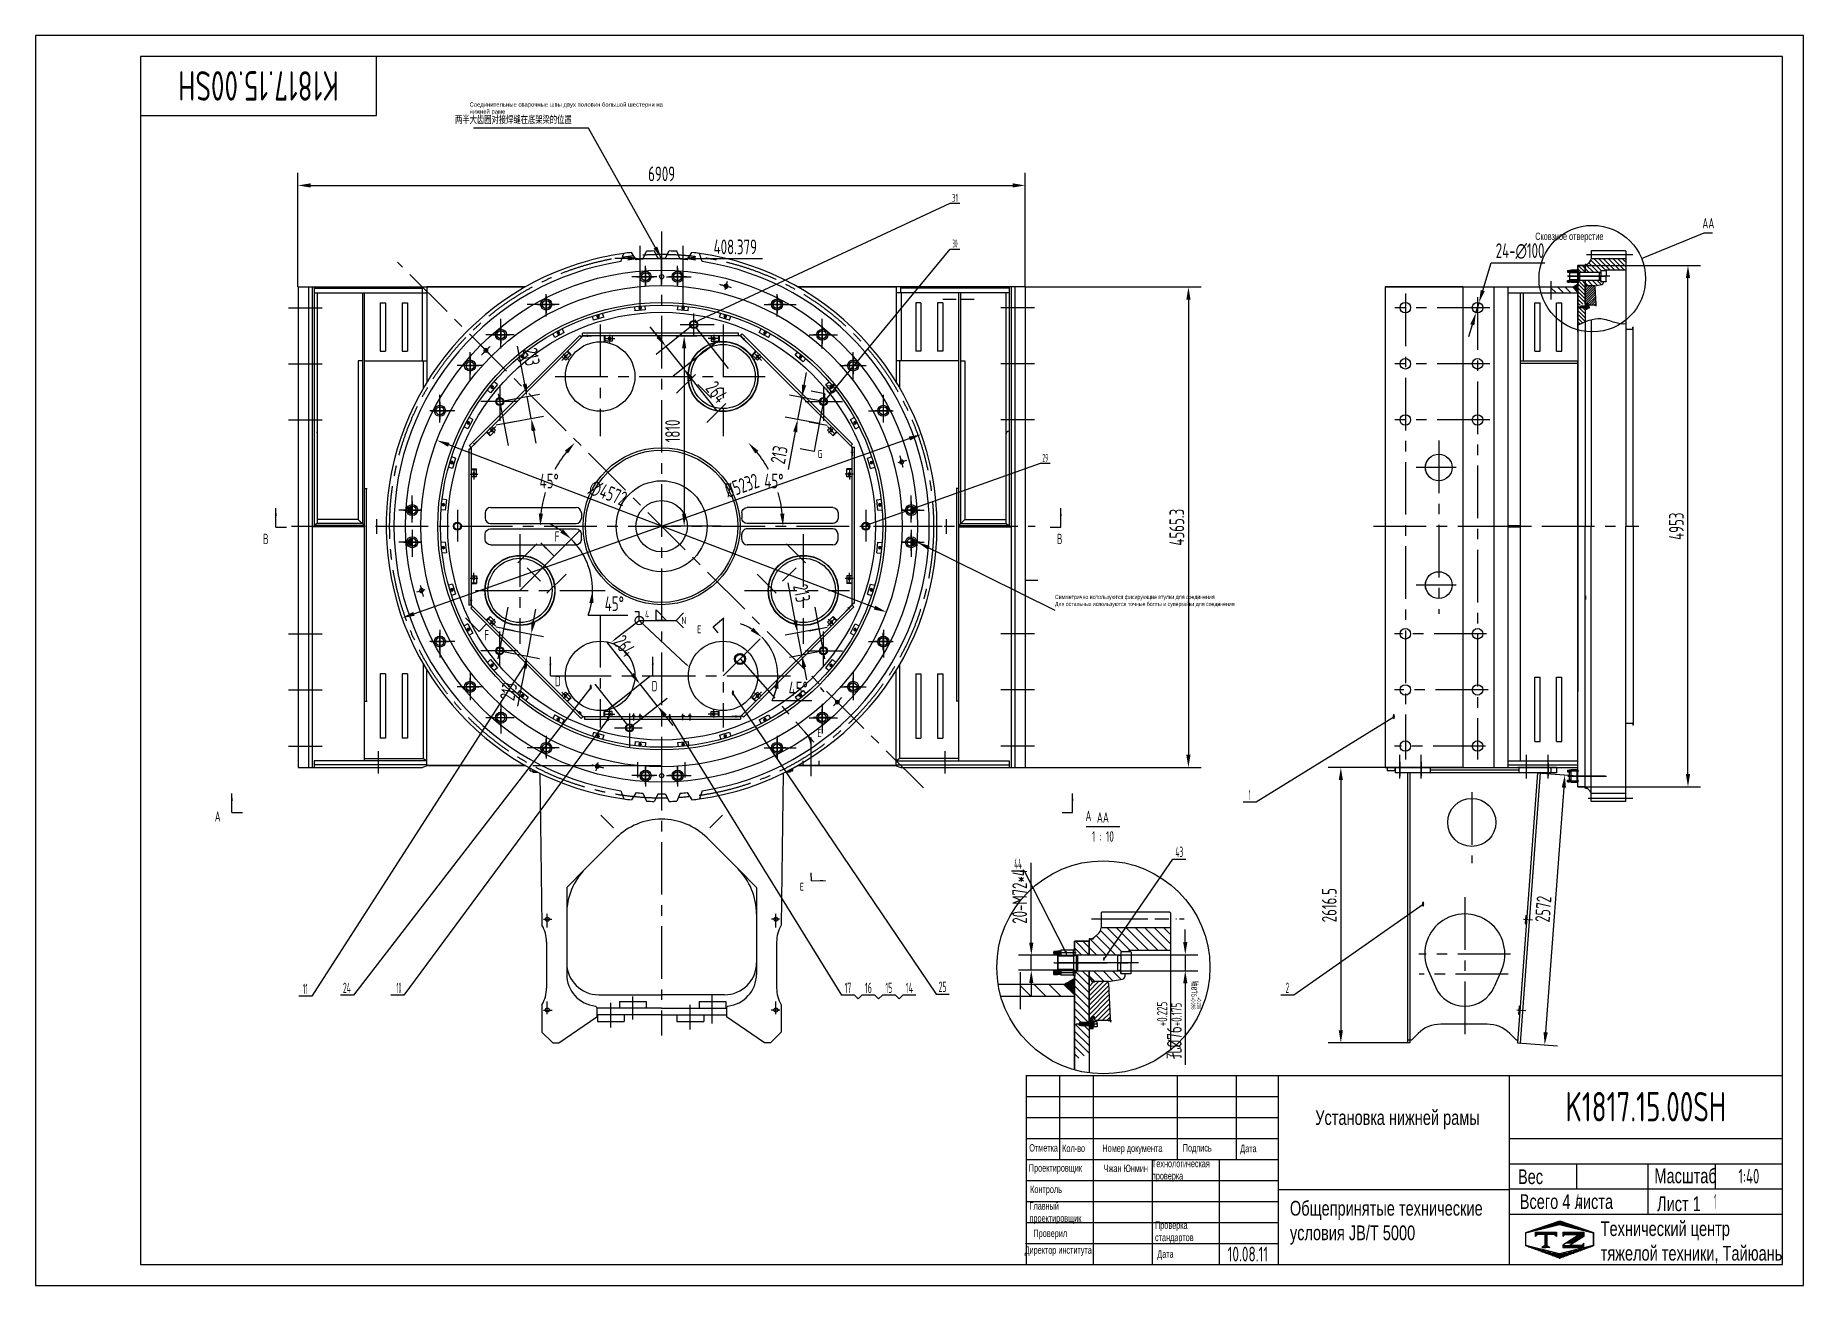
# Model space of a CAD drawing. Header units: millimetres. Extents: x 0 to 16800, y 0 to 11880.
import ezdxf
from ezdxf.enums import TextEntityAlignment as Align

# ---------------------------------------------------------------- set-up
doc = ezdxf.new("R2010")
doc.units = ezdxf.units.MM
doc.header["$LTSCALE"] = 400
doc.linetypes.add('F', pattern=[0.75, 0.5, -0.25])
doc.linetypes.add('G', pattern=[2, 1.25, -0.25, 0.25, -0.25])
for name, color, linetype in [('01', 7, 'Continuous'), ('02', 1, 'Continuous'), ('04', 2, 'F'), ('05', 4, 'G'), ('08', 1, 'Continuous'), ('11', 3, 'Continuous'), ('13', 3, 'Continuous'), ('THICK', 7, 'Continuous')]:
    doc.layers.add(name, color=color, linetype=linetype)
doc.layers.get('04').off()
doc.styles.get("Standard").update_dxf_attribs({"font": 'isocp', "width": 0.707, "bigfont": 'intecad.shx'})
doc.dimstyles.new('INTE', dxfattribs={"dimscale": 40, "dimtxt": 3.5, "dimasz": 3, "dimexe": 3, "dimexo": 0, "dimgap": 1, "dimtad": 1, "dimdec": 4, "dimdsep": 46, "dimtxsty": 'Standard', "dimcen": 0, "dimclrd": 1, "dimclre": 1, "dimclrt": 3, "dimaunit": 1, "dimadec": 0, "dimazin": 0, "dimtfac": 1, "dimtdec": 4, "dimtmove": 0, "dimatfit": 0, "dimfxl": 1, "dimarcsym": 0})
doc.dimstyles.new('INTE$2', dxfattribs={"dimscale": 40, "dimtxt": 3.5, "dimasz": 3, "dimexe": 3, "dimexo": 0, "dimgap": 1, "dimtad": 1, "dimtih": 1, "dimtoh": 1, "dimdec": 4, "dimdsep": 46, "dimtxsty": 'Standard', "dimcen": 0, "dimclrd": 1, "dimclre": 1, "dimclrt": 3, "dimaunit": 1, "dimadec": 0, "dimazin": 0, "dimtfac": 1, "dimtdec": 4, "dimtmove": 0, "dimatfit": 0, "dimfxl": 1, "dimarcsym": 0})
doc.dimstyles.new('inte_cir_cir10', dxfattribs={"dimscale": 40, "dimtxt": 3.5, "dimasz": 3, "dimexe": 3, "dimexo": 0, "dimgap": 1, "dimtad": 1, "dimtoh": 1, "dimdec": 4, "dimdsep": 46, "dimtxsty": 'Standard', "dimcen": 0, "dimclrd": 1, "dimclre": 1, "dimclrt": 3, "dimaunit": 1, "dimadec": 0, "dimazin": 0, "dimtfac": 1, "dimtdec": 4, "dimtmove": 0, "dimatfit": 0, "dimfxl": 1, "dimarcsym": 0})

msp = doc.modelspace()

# ---------------------------------------------------------------- texts
at = {"layer": '01', "color": 7, "linetype": 'Continuous', "width": 0.707}
for s, height, p in [('G', 73.5, (7512.08611, 8462.6954)), ('G', 73.5, (7429.40796, 7843.12431)), ('F', 98, (4934.26501, 7039.01797)), ('F', 98, (4265.27805, 6102.02287)), ('D', 98, (4937.26276, 5665.32377)), ('D', 98, (5855.90151, 5618.41701))]:
    msp.add_text(s, height=height, dxfattribs=at).set_placement(p, align=Align.BOTTOM_LEFT)
at = {"layer": '01', "attachment_point": 1}
for s, insert, char_height, width in [('{\\fArial|b0|i0|c204|p34;\\W1;\\C3;Соединительные сварочные швы двух половин большой шестерни на нижней раме}', (4125.2443, 11242.55822), 40, 1899.5615963), ('{\\fArial|b0|i0|c204|p34;Отметка}', (9443.08348, 1344.50329), 70, 6.2960829), ('{\\fArial|b0|i0|c204|p34;Вес}', (14086.24765, 1104.9494), 140, 8.4435827)]:
    msp.add_mtext(s, dxfattribs=dict(at, insert=insert, char_height=char_height, width=width))
at = {"layer": '01', "color": 3, "insert": (5095.92279, 11037.49112), "char_height": 70, "attachment_point": 9}
msp.add_mtext('两半大齿圈对接焊缝在底架梁的位置', dxfattribs=at)
at = {"layer": '01', "attachment_point": 1}
for s, insert, char_height in [('{\\fArial|b0|i0|c204|p34;\\C3;Сковзное отверстие}', (14249.89902, 10005.74313), 70), ('{\\fArial|b0|i0|c204|p34;\\C3;Симметрично используются фисирующие втулки для соединения\\PДля остальных используются точные болты и супергайки для соединения}', (9687.07165, 6563.89511), 40), ('{\\fArial|b0|i0|c204|p34;\\C3;Установка нижней рамы}', (12159.97696, 1666.93739), 140), ('{\\fArial|b0|i0|c204|p34;Подпись}', (10901.68209, 1344.50329), 70), ('{\\fArial|b0|i0|c204|p34;Кол-во}', (9755.79024, 1340.3095), 70), ('{\\fArial|b0|i0|c204|p34;Номер документа}', (10137.75421, 1340.3095), 70), ('{\\fArial|b0|i0|c204|p34;Технологическая\\Pпроверка}', (10607.84614, 1195.32418), 70), ('{\\fArial|b0|i0|c204|p34;Дата}', (11447.34493, 1338.2126), 70), ('{\\fArial|b0|i0|c204|p34;Проектировщик}', (9438.86848, 1153.38627), 70), ('{\\fArial|b0|i0|c204|p34;\\C3;Чжан Юнмин}', (10150.32882, 1149.19248), 70), ('{\\fArial|b0|i0|c204|p34;Масштаб}', (15382.34009, 1113.38571), 140), ('{\\fArial|b0|i0|c204|p34;Контроль}', (9451.44154, 949.58919), 70), ('{\\fArial|b0|i0|c204|p34;Всего 4 листа}', (14103.13481, 868.73229), 140), ('{\\fArial|b0|i0|c204|p34;Лист 1}', (15407.67089, 847.64148), 140), ('{\\fArial|b0|i0|c204|p34;Главный\\Pпроектировщик}', (9445.14545, 792.32208), 70), ('{\\fArial|b0|i0|c204|p34;Общепринятые технические\\Pусловия \\fArial|b0|i0|c0|p34;JB/T 5000}', (11919.39854, 805.17913), 140), ('{\\fArial|b0|i0|c204|p34;Проверил}', (9482.92844, 532.08584), 70), ('{\\fArial|b0|i0|c204|p34;Проверка\\Pстандартов}', (10637.77841, 609.57223), 70), ('{\\fArial|b0|i0|c204|p34;Технический центр\\Pтяжелой техники, Тайюань}', (14871.50238, 611.4244), 140), ('{\\fArial|b0|i0|c204|p34;Директор института}', (9398.98025, 372.7218), 70), ('{\\fArial|b0|i0|c204|p34;Дата}', (10658.76541, 334.87895), 70)]:
    msp.add_mtext(s, dxfattribs=dict(at, insert=insert, char_height=char_height))
at = {"layer": '02', "width": 0.605172}
for height, p, p2 in [(30, (6261.69349, 9143.93464), (6279.69349, 9143.93464)), (30, (7497.18374, 8397.80126), (7515.18374, 8397.80126)), (30, (7894.0457, 7215.04381), (7912.0457, 7215.04381)), (40, (4648.2567, 5893.33845), (4672.2567, 5893.33845)), (40, (5264.39249, 5662.15223), (5288.39249, 5662.15223)), (40, (6615.31613, 5607.98246), (6639.31613, 5607.98246)), (40, (5428.46808, 5363.01797), (5452.46808, 5363.01797)), (40, (6013.97312, 5383.51797), (6037.97312, 5383.51797)), (40, (12893.99612, 5381.93583), (12917.99612, 5381.93583)), (40, (13172.24807, 3600.53465), (13196.24807, 3600.53465)), (30, (9786.47423, 3142.18577), (9804.47423, 3142.18577)), (30, (10142.9474, 3084.31471), (10160.9474, 3084.31471))]:
    msp.add_text('●', height=height, dxfattribs=at).set_placement(p, p2, align=Align.FIT)
at = {"layer": '08', "color": 3, "insert": (11028.71625, 2760.43995), "char_height": 56, "attachment_point": 5, "rotation": 270}
msp.add_mtext('轴%%C76{\\C3;\\H0.7x;\\S+0.200^ +0.098;}', dxfattribs=at)
at = {"layer": '11', "width": 0.693499}
msp.add_text('K1817.15.00SH', height=280, rotation=180, dxfattribs=at).set_placement((2882.6409, 11540), (1357.3591, 11540), align=Align.FIT)
at = {"layer": '11'}
for s, height, width, p, p2 in [('31', 74.246212, 0.715765, (8709.18001, 10299.44596), (8764.98001, 10299.44596)), ('30', 74.246212, 0.50872, (8713.45858, 9864.66752), (8760.70144, 9864.66752)), ('29', 74.246212, 0.568672, (9567.08705, 7829.31982), (9622.88705, 7829.31982)), ('1', 98.99495, 0.404, (11529.4827, 4614.41438), (11543.48059, 4614.41438)), ('44', 98.994949, 0.518313, (9299.42736, 3959.39426), (9373.82736, 3959.39426)), ('43', 98.994949, 0.540134, (10831.15943, 4072.21819), (10905.55943, 4072.21819)), ('11', 98.994949, 0.582235, (2540.00016, 2770.26965), (2588.99276, 2770.26965)), ('24', 98.994949, 0.556706, (2922.67676, 2780.25875), (2997.07676, 2780.25875)), ('10', 98.994949, 0.441929, (3431.18678, 2780.25875), (3477.15745, 2780.25875)), ('17', 98.994949, 0.606, (7688.14953, 2780.25875), (7751.14002, 2780.25875)), ('16', 98.994949, 0.610556, (7881.12425, 2780.25875), (7947.58665, 2780.25875)), ('15', 98.994949, 0.609833, (8076.12136, 2780.25875), (8142.0109, 2780.25875)), ('14', 98.994949, 0.614783, (8268.78209, 2780.25875), (8338.77152, 2780.25875)), ('25', 98.994949, 0.581958, (8582.21897, 2790.24788), (8656.61897, 2790.24788)), ('2', 98.99495, 0.562593, (11878.53818, 2780.25875), (11912.51474, 2780.25875)), ('K1817.15.00SH', 280, 0.693499, (14537.3591, 1560), (16062.6409, 1560)), ('1:40', 140, 0.657692, (16180.98103, 970), (16379.01897, 970)), ('4', 140, 0.543846, (14635.255, 730), (14684.745, 730)), ('1', 140, 0.404, (15950.102, 730), (15969.898, 730)), ('10.08.11', 140, 0.680815, (11326.989, 230), (11713.011, 230))]:
    msp.add_text(s, height=height, dxfattribs=dict(at, width=width)).set_placement(p, p2, align=Align.FIT)
at = {"layer": '11', "width": 0.707}
for s, p in [('AA', (15894.55388, 10044.78546)), ('AA', (10142.49196, 4398.68062)), ('1 : 10', (10142.49196, 4218.68062))]:
    msp.add_text(s, height=100, dxfattribs=at).set_placement(p, align=Align.CENTER)
for s, height, p in [('B', 98, (2163.2922, 7016.43153)), ('B', 98, (9705.64577, 7016.43153)), ('E', 73.5, (6286.22647, 6177.27487)), ('E', 73.5, (7429.76425, 5191.70005)), ('A', 98, (1704.20998, 4378.62665)), ('A', 98, (9977.02485, 4385.73463)), ('E', 73.5, (7261.82409, 3731.69996))]:
    msp.add_text(s, height=height, dxfattribs=at).set_placement(p, align=Align.BOTTOM_LEFT)

# ---------------------------------------------------------------- blocks, each defined once
blk = doc.blocks.new('STWE')
at = {"layer": '01'}
for p, q in [((6241, 13895), (4759, 13895)), ((4759, 13872), (4759, 13895)), ((6254, 13872), (4759, 13872)), ((6241, 13872), (6241, 13895)), ((6241, 13875), (6254, 13875)), ((6256, 13871), (6316, 13812))]:
    blk.add_line(p, q, dxfattribs=at)
at = {"layer": '01', "color": 7, "linetype": 'Continuous'}
for p, q in [((4964, 13872), (4964, 13822)), ((5039, 13822), (4964, 13822)), ((4970, 13872), (4970, 13822)), ((5009, 13856), (5019, 13856)), ((5009, 13838), (5019, 13838)), ((5039, 13872), (5039, 13822)), ((5980, 13872), (5980, 13822)), ((5980, 13822), (6055, 13822)), ((6010, 13856), (6000, 13856)), ((6010, 13838), (6000, 13838)), ((6049, 13872), (6049, 13822)), ((6055, 13872), (6055, 13822)), ((6258, 13873), (6317, 13814)), ((6317, 13814), (6316, 13812))]:
    blk.add_line(p, q, dxfattribs=at)
for centre, start, end in [((5009, 13847), 90, 270), ((5019, 13847), 270, 90), ((6000, 13847), 90, 270), ((6010, 13847), 270, 90)]:
    blk.add_arc(centre, 9, start, end, dxfattribs=at)
at = {"layer": '01'}
for radius in [5.5, 3]:
    blk.add_arc((6254, 13869), radius, 45, 90, dxfattribs=at)
at = {"layer": '02'}
for p, q in [((6254, 13872), (6261, 13872)), ((6256, 13871), (6255, 13873)), ((6258, 13874), (6256, 13872))]:
    blk.add_line(p, q, dxfattribs=at)
at = {"layer": '05'}
for p, q in [((4969, 13847), (5066, 13847)), ((5014, 13881), (5014, 13807)), ((6049, 13847), (5952, 13847)), ((6005, 13881), (6005, 13807))]:
    blk.add_line(p, q, dxfattribs=at)
at = {"layer": '05', "color": 142, "linetype": 'G'}
blk.add_line((6283, 13833), (6297, 13847), dxfattribs=at)
blk = doc.blocks.new('*D43')
at = {"layer": '08', "color": 1, "lineweight": -2}
for p, q in [((6086, 9026), (6284, 9026)), ((6164, 8906), (6164, 7336)), ((6514, 7216), (6044, 7216))]:
    blk.add_line(p, q, dxfattribs=at)
at = {"layer": '08', "color": 1}
for points in [[(6144, 8906), (6184, 8906), (6164, 9026)], [(6144, 7336), (6184, 7336), (6164, 7216)]]:
    blk.add_solid(points, dxfattribs=at)
at = {"layer": 'Defpoints', "color": 0}
for p in [(6086, 9026), (6164, 7216), (6514, 7216)]:
    blk.add_point(p, dxfattribs=at)
at = {"layer": '08', "color": 3, "insert": (6054, 8121), "char_height": 140, "attachment_point": 5, "rotation": 90}
blk.add_mtext('1810', dxfattribs=at)
blk = doc.blocks.new('erer')
for centre, radius in [((4168, 7028), 52.5), ((4168, 7028), 38), ((4473, 7028), 52.5), ((4473, 7028), 38), ((3224, 6765), 52.5), ((3224, 6765), 38), ((5417, 6765), 52.5), ((5417, 6765), 38), ((2794, 6477), 52.5), ((2794, 6477), 38), ((5847, 6477), 52.5), ((5847, 6477), 38), ((2501, 6185), 52.5), ((2501, 6185), 38), ((6140, 6185), 52.5), ((6140, 6185), 38), ((2214, 5755), 52.5), ((2214, 5755), 38), ((6427, 5755), 52.5), ((6427, 5755), 38), ((1951, 4811), 52.5), ((1951, 4811), 38), ((6691, 4811), 52.5), ((6691, 4811), 38), ((1951, 4506), 52.5), ((1951, 4506), 38), ((6691, 4506), 52.5), ((6691, 4506), 38), ((2214, 3562), 52.5), ((2214, 3562), 38), ((6427, 3562), 52.5), ((6427, 3562), 38), ((2501, 3132), 52.5), ((2501, 3132), 38), ((6140, 3132), 52.5), ((6140, 3132), 38), ((2794, 2839), 52.5), ((2794, 2839), 38), ((5847, 2839), 52.5), ((5847, 2839), 38), ((3224, 2552), 52.5), ((3224, 2552), 38), ((5417, 2552), 52.5), ((5417, 2552), 38), ((4168, 2288), 52.5), ((4168, 2288), 38), ((4473, 2288), 52.5), ((4473, 2288), 38)]:
    blk.add_circle(centre, radius)
at = {"layer": '01'}
for centre, radius in [((4321, 7028), 20), ((4932, 6938), 17), ((2651, 6327), 17), ((6601, 5269), 17), ((2040, 4047), 17), ((5990, 2989), 17), ((3710, 2378), 17), ((4321, 2288), 20)]:
    blk.add_circle(centre, radius, dxfattribs=at)
at = {"layer": '02', "color": 1, "linetype": 'Continuous'}
for centre, start, end in [((4932, 6938), 255, 165.2306), ((2651, 6327), 315, 225.2306), ((6601, 5269), 195, 105.2306), ((2040, 4047), 15, 285.2306), ((5990, 2989), 135, 45.2306), ((3710, 2378), 75, 345.2306)]:
    blk.add_arc(centre, 19, start, end, dxfattribs=at)
at = {"layer": '05'}
for p, q in [((4168, 7111), (4168, 6946)), ((4473, 7111), (4473, 6946)), ((4086, 7028), (4251, 7028)), ((4556, 7028), (4390, 7028)), ((3141, 6765), (3307, 6765)), ((3224, 6847), (3224, 6682)), ((5500, 6765), (5335, 6765)), ((5417, 6847), (5417, 6682)), ((2794, 6560), (2794, 6395)), ((5847, 6560), (5847, 6395)), ((2711, 6477), (2877, 6477)), ((5930, 6477), (5765, 6477)), ((2501, 6267), (2501, 6102)), ((6140, 6267), (6140, 6102)), ((2419, 6185), (2584, 6185)), ((6222, 6185), (6057, 6185)), ((2131, 5755), (2297, 5755)), ((2214, 5837), (2214, 5672)), ((6510, 5755), (6345, 5755)), ((6427, 5837), (6427, 5672)), ((1951, 4893), (1951, 4728)), ((6691, 4893), (6691, 4728)), ((1868, 4811), (2033, 4811)), ((6773, 4811), (6608, 4811)), ((1951, 4601), (1951, 4392)), ((6691, 4423), (6691, 4588)), ((1868, 4506), (2033, 4506)), ((6773, 4506), (6608, 4506)), ((2131, 3562), (2297, 3562)), ((2214, 3479), (2214, 3644)), ((6510, 3562), (6345, 3562)), ((6427, 3479), (6427, 3644)), ((2501, 3049), (2501, 3214)), ((6140, 3049), (6140, 3214)), ((2419, 3132), (2584, 3132)), ((6222, 3132), (6057, 3132)), ((2794, 2756), (2794, 2921)), ((5847, 2756), (5847, 2921)), ((2711, 2839), (2877, 2839)), ((5930, 2839), (5765, 2839)), ((3141, 2552), (3307, 2552)), ((3224, 2469), (3224, 2634)), ((5500, 2552), (5335, 2552)), ((5417, 2469), (5417, 2634)), ((4168, 2206), (4168, 2371)), ((4473, 2206), (4473, 2371)), ((4086, 2288), (4251, 2288)), ((4556, 2288), (4390, 2288))]:
    blk.add_line(p, q, dxfattribs=at)
at = {"layer": '05', "color": 142, "linetype": 'G'}
for p, q in [((4944, 6984), (4922, 6904)), ((2618, 6360), (2677, 6302)), ((6646, 5281), (6566, 5260)), ((1995, 4035), (2075, 4056)), ((3698, 2333), (3719, 2413))]:
    blk.add_line(p, q, dxfattribs=at)
at = {"layer": '05', "color": 4, "linetype": 'G'}
for p, q in [((2684, 6295), (2600, 6378)), ((5957, 3022), (6036, 2943))]:
    blk.add_line(p, q, dxfattribs=at)
at = {"layer": '05', "color": 142, "linetype": 'G'}
for start, end in [(73.7054, 76.4616), (133.7054, 136.4616), (13.7054, 16.4616), (193.7054, 196.4616), (313.7054, 316.4616), (253.7054, 256.4616)]:
    blk.add_arc((4321, 4658), 2361, start, end, dxfattribs=at)
blk = doc.blocks.new('*D44')
at = {"layer": '08', "color": 1, "lineweight": -2}
blk.add_line((7973, 6443), (3927, 7990), dxfattribs=at)
at = {"layer": '08', "color": 1}
for points in [[(3934, 8008), (3920, 7971), (3815, 8032)], [(7980, 6461), (7966, 6424), (8085, 6400)]]:
    blk.add_solid(points, dxfattribs=at)
at = {"layer": 'Defpoints', "color": 0}
for p in [(3815, 8032), (8085, 6400)]:
    blk.add_point(p, dxfattribs=at)
at = {"layer": '08', "color": 3, "insert": (5439, 7529), "char_height": 140, "attachment_point": 5, "rotation": 339.0775}
blk.add_mtext('∅4572', dxfattribs=at)
blk = doc.blocks.new('inte_dim_blk')
at = {"layer": '08', "color": 1}
blk.add_line((0, 0), (-3, 0), dxfattribs=at)
blk = doc.blocks.new('*D45')
at = {"layer": '08', "color": 1, "lineweight": -2}
blk.add_line((3596, 6384), (8303, 8048), dxfattribs=at)
at = {"layer": '08', "color": 1}
for points in [[(8296, 8067), (8310, 8030), (8416, 8088)], [(3590, 6403), (3603, 6365), (3483, 6344)]]:
    blk.add_solid(points, dxfattribs=at)
at = {"layer": 'Defpoints', "color": 0}
for p in [(8416, 8088), (3483, 6344)]:
    blk.add_point(p, dxfattribs=at)
at = {"layer": '08', "color": 3, "insert": (6712, 7602), "char_height": 140, "attachment_point": 5, "rotation": 19.4783}
blk.add_mtext('%%c5232', dxfattribs=at)
blk = doc.blocks.new('jhytr')
at = {"layer": '01'}
for p, q in [((36305, 1437), (36305, 1387)), ((36356, 1488), (37168, 1488)), ((37219, 1437), (37219, 1387)), ((36356, 1336), (37168, 1336))]:
    blk.add_line(p, q, dxfattribs=at)
for centre, start, end in [((36356, 1437), 90, 180), ((36356, 1387), 180, 270), ((37168, 1437), 0, 90), ((37168, 1387), 270, 0)]:
    blk.add_arc(centre, 51, start, end, dxfattribs=at)
blk = doc.blocks.new('*U40')
at = {"layer": '01'}
for p, q in [((-11, 0), (-11, 10)), ((-11, 10), (0, 10)), ((-11, 6), (0, 6)), ((0, 10), (0, 0)), ((0, -10), (0, 0)), ((-11, 0), (-11, -10)), ((-11, -6), (0, -6)), ((-11, -10), (0, -10))]:
    blk.add_line(p, q, dxfattribs=at)
at = {"layer": '05'}
blk.add_line((-12, 0), (1, 0), dxfattribs=at)
blk = doc.blocks.new('ERT')
at = {"layer": '01'}
for p, q in [((8913, 13278), (7432, 13278)), ((7432, 13255), (7432, 13278)), ((8913, 13255), (8913, 13278)), ((8927, 13255), (7432, 13255)), ((8913, 13258), (8927, 13258)), ((8929, 13254), (8988, 13195))]:
    blk.add_line(p, q, dxfattribs=at)
at = {"layer": '01', "color": 7, "linetype": 'Continuous'}
for p, q in [((7636, 13255), (7636, 13205)), ((7711, 13205), (7636, 13205)), ((7642, 13255), (7642, 13205)), ((7681, 13239), (7691, 13239)), ((7681, 13221), (7691, 13221)), ((7711, 13255), (7711, 13205)), ((8652, 13255), (8652, 13205)), ((8652, 13205), (8727, 13205)), ((8682, 13239), (8672, 13239)), ((8682, 13221), (8672, 13221)), ((8721, 13255), (8721, 13205)), ((8727, 13255), (8727, 13205)), ((8931, 13256), (8990, 13197)), ((8990, 13197), (8988, 13195))]:
    blk.add_line(p, q, dxfattribs=at)
for centre, start, end in [((7681, 13230), 90, 270), ((7691, 13230), 270, 90), ((8672, 13230), 90, 270), ((8682, 13230), 270, 90)]:
    blk.add_arc(centre, 9, start, end, dxfattribs=at)
at = {"layer": '01'}
for radius in [5.5, 3]:
    blk.add_arc((8927, 13252), radius, 45, 90, dxfattribs=at)
at = {"layer": '02'}
for p, q in [((8929, 13254), (8927, 13256)), ((8927, 13255), (8934, 13255)), ((8930, 13257), (8928, 13255))]:
    blk.add_line(p, q, dxfattribs=at)
at = {"layer": '05'}
for p, q in [((7915, 13225), (7915, 13293)), ((7979, 13289), (7979, 13229)), ((8182, 13191), (8182, 13347)), ((8385, 13289), (8385, 13229)), ((8449, 13225), (8449, 13293)), ((7642, 13230), (7739, 13230)), ((7686, 13264), (7686, 13190)), ((8722, 13230), (8625, 13230)), ((8677, 13264), (8677, 13190))]:
    blk.add_line(p, q, dxfattribs=at)
at = {"layer": '05', "color": 142, "linetype": 'G'}
blk.add_line((8956, 13217), (8969, 13230), dxfattribs=at)
at = {"layer": '04'}
for p, rotation in [((7915, 13255), 90), ((7979, 13255), 90), ((8961, 13222), 45)]:
    blk.add_blockref('*U40', p, dxfattribs=dict(at, rotation=rotation))
at = {"layer": '04', "xscale": -1, "rotation": 270}
for p in [(8385, 13255), (8449, 13255)]:
    blk.add_blockref('*U40', p, dxfattribs=at)
blk = doc.blocks.new('*U39', base_point=(13145, -5433))
at = {"layer": '01'}
blk.add_circle((13145, -5433), 7.2, dxfattribs=at)
at = {"layer": '02'}
blk.add_arc((13145, -5433), 9, 260, 170, dxfattribs=at)
at = {"layer": '05'}
for p, q in [((13157, -5433), (13133, -5433)), ((13145, -5421), (13145, -5445))]:
    blk.add_line(p, q, dxfattribs=at)
blk = doc.blocks.new('*D46')
at = {"layer": '08', "color": 1, "lineweight": -2}
for p, q in [((2495, 9489), (2495, 10574)), ((2615, 10454), (9284, 10454)), ((9404, 9489), (9404, 10574))]:
    blk.add_line(p, q, dxfattribs=at)
at = {"layer": '08', "color": 1}
for points in [[(2615, 10474), (2615, 10434), (2495, 10454)], [(9284, 10474), (9284, 10434), (9404, 10454)]]:
    blk.add_solid(points, dxfattribs=at)
at = {"layer": 'Defpoints', "color": 0}
for p in [(9404, 10454), (2495, 9489), (9404, 9489)]:
    blk.add_point(p, dxfattribs=at)
at = {"layer": '08', "color": 3, "insert": (5950, 10564), "char_height": 140, "attachment_point": 5}
blk.add_mtext('6909', dxfattribs=at)
blk = doc.blocks.new('*U47', base_point=(6266, 5823))
at = {"layer": '01'}
blk.add_lwpolyline([(6699, 6135), (6799, 6035), (6699, 6035)], close=True, dxfattribs=at)
blk.add_circle((6539, 6035), 40, dxfattribs=at)
at = {"layer": '02'}
for points in [[(6959, 6106), (6889, 6035), (6959, 5964)], [(6321, 5866), (6539, 6035), (6889, 6035)]]:
    blk.add_lwpolyline(points, dxfattribs=at)
blk.add_lwpolyline([(6266, 5823, 0, 16, 0), (6321, 5866, 16, 16, 0)], format="xyseb", dxfattribs=at)
at = {"layer": '13', "width": 0.707}
blk.add_text('4', height=70, dxfattribs=at).set_placement((6593, 6058))
at = {"layer": '13', "width": 1.010989}
blk.add_text('N', height=70, dxfattribs=at).set_placement((6939, 6000), (6985, 6000), align=Align.FIT)
blk = doc.blocks.new('*D48')
at = {"layer": '08', "color": 1, "lineweight": -2}
for p, q in [((7020, 5794), (7174, 5794)), ((6999, 5560), (7377, 5560))]:
    blk.add_line(p, q, dxfattribs=at)
for start, end in [(58.2349, 71.4699), (0, 45), (333.3493, 0), (333.5301, 346.7651)]:
    blk.add_arc((6534, 5794), 521, start, end, dxfattribs=at)
at = {"layer": '08', "color": 1}
for points in [[(6820, 6252), (6796, 6221), (6902, 6162)], [(7021, 5677), (7061, 5672), (7054, 5794)]]:
    blk.add_solid(points, dxfattribs=at)
at = {"layer": 'Defpoints', "color": 0}
for p in [(6907, 6167), (6985, 6054), (4971, 5794), (6534, 5794), (7020, 5794)]:
    blk.add_point(p, dxfattribs=at)
at = {"layer": '08', "color": 3, "insert": (7248, 5670), "char_height": 140, "attachment_point": 5}
blk.add_mtext('45°', dxfattribs=at)
blk = doc.blocks.new('*D49')
at = {"layer": '08', "color": 1, "lineweight": -2}
for p, q in [((4928, 6930), (5177, 7179)), ((5152, 6606), (5414, 6606)), ((5252, 6370), (5630, 6370))]:
    blk.add_line(p, q, dxfattribs=at)
for start, end in [(54.9777, 64.9555), (0, 45), (339.9679, 0), (340.0445, 350.0223)]:
    blk.add_arc((4604, 6606), 690, start, end, dxfattribs=at)
at = {"layer": '08', "color": 1}
for points in [[(5013, 7186), (4987, 7156), (5092, 7094)], [(5263, 6488), (5303, 6485), (5294, 6606)]]:
    blk.add_solid(points, dxfattribs=at)
at = {"layer": 'Defpoints', "color": 0}
for p in [(4928, 6930), (5201, 6951), (4183, 6606), (4604, 6606), (5152, 6606)]:
    blk.add_point(p, dxfattribs=at)
at = {"layer": '08', "color": 3, "insert": (5501, 6480), "char_height": 140, "attachment_point": 5}
blk.add_mtext('45°', dxfattribs=at)
blk = doc.blocks.new('adsad')
at = {"layer": '05', "color": 142, "linetype": 'G'}
for p, q in [((1464, 6277), (1643, 6456)), ((1740, 5987), (1922, 6169))]:
    blk.add_line(p, q, dxfattribs=at)
blk = doc.blocks.new('rtrtertr')
at = {"layer": '01', "color": 7, "linetype": 'Continuous'}
for radius in [36.5, 31.5]:
    blk.add_circle((4142, 2871), radius, dxfattribs=at)
at = {"layer": '05'}
for p, q in [((3812, 3288), (4180, 2823)), ((4036, 3123), (3917, 3029))]:
    blk.add_line(p, q, dxfattribs=at)
blk = doc.blocks.new('*D152')
at = {"layer": '08', "color": 1, "lineweight": -2}
for p, q in [((5916, 9017), (5842, 9111)), ((6254, 9132), (5897, 8849)), ((5991, 8923), (6155, 8717)), ((6418, 8925), (6061, 8642)), ((6229, 8623), (6472, 8317))]:
    blk.add_line(p, q, dxfattribs=at)
at = {"layer": '08', "color": 1}
for points in [[(5932, 9030), (5901, 9005), (5991, 8923)], [(6245, 8635), (6214, 8610), (6155, 8717)]]:
    blk.add_solid(points, dxfattribs=at)
at = {"layer": 'Defpoints', "color": 0}
for p in [(6254, 9132), (6418, 8925), (6155, 8717)]:
    blk.add_point(p, dxfattribs=at)
at = {"layer": '08', "color": 3, "insert": (6474, 8491), "char_height": 140, "attachment_point": 5, "rotation": 308.3991}
blk.add_mtext('264', dxfattribs=at)
blk = doc.blocks.new('*D153')
at = {"layer": '08', "color": 1, "lineweight": -2}
for p, q in [((7304, 8557), (7326, 8675)), ((7488, 8400), (7164, 8462)), ((7281, 8439), (7242, 8230)), ((7448, 8191), (7124, 8252)), ((7219, 8112), (7151, 7754))]:
    blk.add_line(p, q, dxfattribs=at)
at = {"layer": '08', "color": 1}
for points in [[(7284, 8561), (7324, 8553), (7281, 8439)], [(7200, 8116), (7239, 8108), (7242, 8230)]]:
    blk.add_solid(points, dxfattribs=at)
at = {"layer": 'Defpoints', "color": 0}
for p in [(7488, 8400), (7242, 8230), (7448, 8191)]:
    blk.add_point(p, dxfattribs=at)
at = {"layer": '08', "color": 3, "insert": (7066, 7895), "char_height": 140, "attachment_point": 5, "rotation": 79.2268}
blk.add_mtext('213', dxfattribs=at)
blk = doc.blocks.new('*D154')
at = {"layer": '08', "color": 1, "lineweight": -2}
for p, q in [((4649, 8567), (4581, 8926)), ((4412, 8400), (4789, 8472)), ((4711, 8240), (4672, 8449)), ((4452, 8191), (4829, 8263)), ((4734, 8122), (4756, 8004))]:
    blk.add_line(p, q, dxfattribs=at)
at = {"layer": '08', "color": 1}
for points in [[(4669, 8571), (4630, 8564), (4672, 8449)], [(4753, 8126), (4714, 8119), (4711, 8240)]]:
    blk.add_solid(points, dxfattribs=at)
at = {"layer": 'Defpoints', "color": 0}
for p in [(4412, 8400), (4672, 8449), (4452, 8191)]:
    blk.add_point(p, dxfattribs=at)
at = {"layer": '08', "color": 3, "insert": (4712, 8826), "char_height": 140, "attachment_point": 5, "rotation": 280.7732}
blk.add_mtext('213', dxfattribs=at)
blk = doc.blocks.new('*D157')
at = {"layer": '08', "color": 1, "lineweight": -2}
for p, q in [((4734, 6310), (4756, 6428)), ((4452, 6241), (4829, 6169)), ((4711, 6192), (4672, 5983)), ((4412, 6032), (4789, 5960)), ((4649, 5865), (4581, 5506))]:
    blk.add_line(p, q, dxfattribs=at)
at = {"layer": '08', "color": 1}
for points in [[(4714, 6313), (4753, 6306), (4711, 6192)], [(4630, 5868), (4669, 5861), (4672, 5983)]]:
    blk.add_solid(points, dxfattribs=at)
at = {"layer": 'Defpoints', "color": 0}
for p in [(4452, 6241), (4412, 6032), (4672, 5983)]:
    blk.add_point(p, dxfattribs=at)
at = {"layer": '08', "color": 3, "insert": (4496, 5647), "char_height": 140, "attachment_point": 5, "rotation": 79.2268}
blk.add_mtext('213', dxfattribs=at)
blk = doc.blocks.new('*D156')
at = {"layer": '08', "color": 1, "lineweight": -2}
for p, q in [((7219, 6320), (7151, 6678)), ((7448, 6241), (7124, 6180)), ((7281, 5993), (7242, 6202)), ((7488, 6032), (7164, 5970)), ((7304, 5875), (7326, 5757))]:
    blk.add_line(p, q, dxfattribs=at)
at = {"layer": '08', "color": 1}
for points in [[(7239, 6324), (7200, 6316), (7242, 6202)], [(7324, 5879), (7284, 5871), (7281, 5993)]]:
    blk.add_solid(points, dxfattribs=at)
at = {"layer": 'Defpoints', "color": 0}
for p in [(7448, 6241), (7242, 6202), (7488, 6032)]:
    blk.add_point(p, dxfattribs=at)
at = {"layer": '08', "color": 3, "insert": (7282, 6579), "char_height": 140, "attachment_point": 5, "rotation": 280.7732}
blk.add_mtext('213', dxfattribs=at)
blk = doc.blocks.new('*D155')
at = {"layer": '08', "color": 1, "lineweight": -2}
for p, q in [((5670, 5809), (5428, 6116)), ((5482, 5507), (5839, 5790)), ((5909, 5509), (5745, 5715)), ((5645, 5300), (6003, 5583)), ((5983, 5415), (6058, 5321))]:
    blk.add_line(p, q, dxfattribs=at)
at = {"layer": '08', "color": 1}
for points in [[(5686, 5822), (5655, 5797), (5745, 5715)], [(5999, 5427), (5968, 5402), (5909, 5509)]]:
    blk.add_solid(points, dxfattribs=at)
at = {"layer": 'Defpoints', "color": 0}
for p in [(5745, 5715), (5482, 5507), (5645, 5300)]:
    blk.add_point(p, dxfattribs=at)
at = {"layer": '08', "color": 3, "insert": (5598, 6078), "char_height": 140, "attachment_point": 5, "rotation": 308.3991}
blk.add_mtext('264', dxfattribs=at)
blk = doc.blocks.new('*D158')
at = {"layer": '08', "color": 1, "lineweight": -2}
for p, q in [((13751, 9455), (13832, 9720)), ((13832, 9720), (14340, 9720)), ((13687, 9245), (13716, 9340)), ((13652, 9130), (13617, 9015))]:
    blk.add_line(p, q, dxfattribs=at)
at = {"layer": '08', "color": 1}
for points in [[(13732, 9461), (13770, 9449), (13716, 9340)], [(13633, 9136), (13671, 9124), (13687, 9245)]]:
    blk.add_solid(points, dxfattribs=at)
at = {"layer": 'Defpoints', "color": 0}
for p in [(13687, 9245), (13716, 9340)]:
    blk.add_point(p, dxfattribs=at)
at = {"layer": '08', "color": 3, "insert": (14106, 9830), "char_height": 140, "attachment_point": 5}
blk.add_mtext('24-∅100', dxfattribs=at)
blk = doc.blocks.new('*D174')
at = {"layer": '08', "color": 1, "lineweight": -2}
for p, q in [((12919, 4923), (12283, 4923)), ((12403, 4803), (12403, 2427)), ((13035, 2307), (12283, 2307))]:
    blk.add_line(p, q, dxfattribs=at)
at = {"layer": '08', "color": 1}
for points in [[(12383, 4803), (12423, 4803), (12403, 4923)], [(12383, 2427), (12423, 2427), (12403, 2307)]]:
    blk.add_solid(points, dxfattribs=at)
at = {"layer": 'Defpoints', "color": 0}
for p in [(12919, 4923), (12403, 2307), (13035, 2307)]:
    blk.add_point(p, dxfattribs=at)
at = {"layer": '08', "color": 3, "insert": (12293, 3615), "char_height": 140, "attachment_point": 5, "rotation": 90}
blk.add_mtext('2616.5', dxfattribs=at)
blk = doc.blocks.new('*D175')
at = {"layer": '08', "color": 1, "lineweight": -2}
for p, q in [((14273, 4872), (14651, 4843)), ((14522, 4733), (14349, 2407)), ((14082, 2307), (14460, 2279))]:
    blk.add_line(p, q, dxfattribs=at)
at = {"layer": '08', "color": 1}
for points in [[(14502, 4734), (14542, 4731), (14531, 4852)], [(14329, 2409), (14369, 2406), (14340, 2287)]]:
    blk.add_solid(points, dxfattribs=at)
at = {"layer": 'Defpoints', "color": 0}
for p in [(14273, 4872), (14082, 2307), (14340, 2287)]:
    blk.add_point(p, dxfattribs=at)
at = {"layer": '08', "color": 3, "insert": (14326, 3578), "char_height": 140, "attachment_point": 5, "rotation": 85.7445}
blk.add_mtext('2572', dxfattribs=at)
blk = doc.blocks.new('*D182')
at = {"layer": '08', "color": 1, "lineweight": -2}
for p, q in [((9404, 9489), (11075, 9489)), ((10955, 9369), (10955, 5044)), ((9404, 4924), (11075, 4924))]:
    blk.add_line(p, q, dxfattribs=at)
at = {"layer": '08', "color": 1}
for points in [[(10935, 9369), (10975, 9369), (10955, 9489)], [(10935, 5044), (10975, 5044), (10955, 4924)]]:
    blk.add_solid(points, dxfattribs=at)
at = {"layer": 'Defpoints', "color": 0}
for p in [(9404, 9489), (9404, 4924), (10955, 4924)]:
    blk.add_point(p, dxfattribs=at)
at = {"layer": '08', "color": 3, "insert": (10845, 7206), "char_height": 140, "attachment_point": 5, "rotation": 90}
blk.add_mtext('4565.3', dxfattribs=at)
blk = doc.blocks.new('*D183')
at = {"layer": '08', "color": 1, "lineweight": -2}
for start, end in [(28.733, 38.8688), (6.1312, 16.5372)]:
    blk.add_arc((5981, 7216), 1122, start, end, dxfattribs=at)
at = {"layer": '08', "color": 1}
for points in [[(6840, 7907), (6869, 7933), (6774, 8009)], [(7116, 7337), (7076, 7335), (7103, 7216)]]:
    blk.add_solid(points, dxfattribs=at)
at = {"layer": 'Defpoints', "color": 0}
for p in [(8141, 9376), (6285, 7520), (7065, 7506), (2433, 7216), (9498, 7216)]:
    blk.add_point(p, dxfattribs=at)
at = {"layer": '08', "color": 3, "insert": (7017, 7645), "char_height": 140, "attachment_point": 5}
blk.add_mtext('45°', dxfattribs=at)
blk = doc.blocks.new('*D184')
at = {"layer": '08', "color": 1, "lineweight": -2}
for start, end in [(141.1312, 151.267), (163.4628, 173.8688)]:
    blk.add_arc((5919, 7216), 1122, start, end, dxfattribs=at)
at = {"layer": '08', "color": 1}
for points in [[(5030, 7933), (5060, 7907), (5125, 8009)], [(4823, 7335), (4783, 7337), (4797, 7216)]]:
    blk.add_solid(points, dxfattribs=at)
at = {"layer": 'Defpoints', "color": 0}
for p in [(3759, 9376), (4947, 7777), (5615, 7520), (2402, 7216), (9467, 7216)]:
    blk.add_point(p, dxfattribs=at)
at = {"layer": '08', "color": 3, "insert": (4882, 7645), "char_height": 140, "attachment_point": 5}
blk.add_mtext('45°', dxfattribs=at)
blk = doc.blocks.new('*D189')
at = {"layer": '08', "color": 1, "lineweight": -2}
for p, q in [((9462, 3260), (9462, 4016)), ((9720, 3140), (9342, 3140)), ((9462, 2996), (9462, 3140)), ((9720, 2996), (9342, 2996)), ((9462, 2876), (9462, 2756))]:
    blk.add_line(p, q, dxfattribs=at)
at = {"layer": '08', "color": 1}
for points in [[(9442, 3260), (9482, 3260), (9462, 3140)], [(9442, 2876), (9482, 2876), (9462, 2996)]]:
    blk.add_solid(points, dxfattribs=at)
at = {"layer": 'Defpoints', "color": 0}
for p in [(9462, 3140), (9720, 3140), (9720, 2996)]:
    blk.add_point(p, dxfattribs=at)
at = {"layer": '08', "color": 3, "insert": (9352, 3698), "char_height": 140, "attachment_point": 5, "rotation": 90}
blk.add_mtext('20-M72*4', dxfattribs=at)
blk = doc.blocks.new('*D190')
at = {"layer": '08', "color": 1, "lineweight": -2}
for p, q in [((10925, 3264), (10925, 3384)), ((10302, 3144), (11045, 3144)), ((10925, 3144), (10925, 2992)), ((10302, 2992), (11045, 2992)), ((10925, 2872), (10925, 2098))]:
    blk.add_line(p, q, dxfattribs=at)
at = {"layer": '08', "color": 1}
for points in [[(10905, 3264), (10945, 3264), (10925, 3144)], [(10905, 2872), (10945, 2872), (10925, 2992)]]:
    blk.add_solid(points, dxfattribs=at)
at = {"layer": 'Defpoints', "color": 0}
for p in [(10302, 3144), (10302, 2992), (10925, 2992)]:
    blk.add_point(p, dxfattribs=at)
at = {"layer": '08', "color": 3, "insert": (10774, 2425), "char_height": 140, "attachment_point": 5, "rotation": 90}
blk.add_mtext('孔%%C76{\\C3;\\H0.7x;\\S+0.225^ +0.175;}', dxfattribs=at)
blk = doc.blocks.new('*D192')
at = {"layer": '08', "color": 1, "lineweight": -2}
for p, q in [((14724, 9693), (15821, 9693)), ((15701, 4860), (15701, 9573)), ((14724, 4740), (15821, 4740))]:
    blk.add_line(p, q, dxfattribs=at)
at = {"layer": '08', "color": 1}
for points in [[(15681, 9573), (15721, 9573), (15701, 9693)], [(15681, 4860), (15721, 4860), (15701, 4740)]]:
    blk.add_solid(points, dxfattribs=at)
at = {"layer": 'Defpoints', "color": 0}
for p in [(14724, 9693), (15701, 9693), (14724, 4740)]:
    blk.add_point(p, dxfattribs=at)
at = {"layer": '08', "color": 3, "insert": (15591, 7216), "char_height": 140, "attachment_point": 5, "rotation": 90}
blk.add_mtext('4953', dxfattribs=at)
blk = doc.blocks.new('*U188')
at = {"layer": '01'}
for p, q in [((0, 0), (72, 0)), ((0, 0), (2, -2)), ((2, -2), (70, -2)), ((72, 0), (70, -2))]:
    blk.add_line(p, q, dxfattribs=at)
blk = doc.blocks.new('*D194')
at = {"layer": '08', "color": 1, "lineweight": -2}
for p, q in [((5626, 9760), (5506, 9760)), ((5746, 9289), (5746, 9880)), ((5746, 9760), (6154, 9760)), ((6154, 9289), (6154, 9880)), ((6274, 9760), (6907, 9760))]:
    blk.add_line(p, q, dxfattribs=at)
at = {"layer": '08', "color": 1}
for points in [[(5626, 9780), (5626, 9740), (5746, 9760)], [(6274, 9780), (6274, 9740), (6154, 9760)]]:
    blk.add_solid(points, dxfattribs=at)
at = {"layer": 'Defpoints', "color": 0}
for p in [(6154, 9760), (5746, 9289), (6154, 9289)]:
    blk.add_point(p, dxfattribs=at)
at = {"layer": '08', "color": 3, "insert": (6650, 9870), "char_height": 140, "attachment_point": 5}
blk.add_mtext('408.379', dxfattribs=at)
blk = doc.blocks.new('*U35')
blk.add_circle((0, 0), 8)
at = {"layer": '01'}
for p, q in [((0, 8), (-7, 4)), ((-7, 4), (-7, -4)), ((7, 4), (0, 8)), ((7, -4), (7, 4)), ((-7, -4), (0, -8)), ((0, -8), (7, -4))]:
    blk.add_line(p, q, dxfattribs=at)
blk.add_circle((0, 0), 12, dxfattribs=at)
at = {"layer": '05'}
for p, q in [((-14, 0), (14, 0)), ((0, 14), (0, -14))]:
    blk.add_line(p, q, dxfattribs=at)
blk = doc.blocks.new('wer')
at = {"layer": '01'}
for p, q in [((6763, 8445), (6767, 8485)), ((6763, 8445), (6863, 8435)), ((6863, 8435), (6867, 8475))]:
    blk.add_line(p, q, dxfattribs=at)
at = {"layer": '05', "rotation": 84.37500000000063}
blk.add_blockref('*U35', (6815, 8463), dxfattribs=at)
blk = doc.blocks.new('JG')
at = {"layer": '02', "linetype": 'Continuous'}
h = blk.add_hatch(dxfattribs=at)
h.set_pattern_fill('LINE', color=1, scale=2, angle=-45, style=0)
h.set_pattern_definition([(315, (-1165.1466, 31310.6454), (4.490128, 4.490128), [])])
h.paths.add_polyline_path([(15285.8, 9262.1), (15285.8, 9256.7), (15284.3, 9256.7), (15284.3, 9248.7), (15303.3, 9248.7), (15303.3, 9262.1)])
edge = h.paths.add_edge_path()
edge.add_line((15285.8, 9288.7), (15285.8, 9280.1))
edge.add_line((15285.8, 9280.1), (15303.3, 9280.1))
edge.add_line((15303.3, 9280.1), (15303.3, 9302.7))
edge.add_line((15303.3, 9302.7), (15299.3, 9302.7))
edge.add_arc((15299.3, 9299.7), 3, 90, 165)
edge.add_line((15296.4, 9300.5), (15294.3, 9292.5))
edge.add_arc((15289.4, 9293.7), 5, 270, 345, ccw=False)
edge.add_line((15289.4, 9288.7), (15285.8, 9288.7))
at = {"layer": '01'}
for p, q in [((15284.3, 9256.7), (15284.3, 9248.7)), ((15285.8, 9256.7), (15284.3, 9256.7)), ((15303.3, 9248.7), (15284.3, 9248.7)), ((15285.8, 9288.7), (15285.8, 9256.7)), ((15303.3, 9280.1), (15285.8, 9280.1)), ((15303.3, 9262.1), (15285.8, 9262.1)), ((15303.3, 9248.7), (15303.3, 9302.7))]:
    blk.add_line(p, q, dxfattribs=at)
at = {"layer": '01', "color": 7, "linetype": 'Continuous'}
for p, q in [((15289.4, 9288.7), (15285.8, 9288.7)), ((15294.3, 9292.5), (15296.4, 9300.5)), ((15303.3, 9302.7), (15299.3, 9302.7))]:
    blk.add_line(p, q, dxfattribs=at)
for centre, radius, start, end in [((15289.4, 9293.7), 5, 270, 345), ((15299.3, 9299.7), 3, 90, 165)]:
    blk.add_arc(centre, radius, start, end, dxfattribs=at)
at = {"layer": '05', "color": 142, "linetype": 'G'}
blk.add_line((15313.8, 9271.1), (15275.9, 9271.1), dxfattribs=at)
blk = doc.blocks.new('*U196')
at = {"layer": '01'}
for p, q in [((-12.2, 4.1), (-12.2, 0)), ((0, 4.1), (-12.2, 4.1)), ((-12.2, 0), (0, 0)), ((0, 0), (-2.4, 4.1)), ((0, 4.1), (2.4, 0)), ((0, 4.1), (12.2, 4.1)), ((12.2, 0), (0, 0)), ((12.2, 4.1), (12.2, 0))]:
    blk.add_line(p, q, dxfattribs=at)
at = {"layer": '05'}
blk.add_line((0, 6.2), (0, -2.1), dxfattribs=at)
blk = doc.blocks.new('HJGFAS')
at = {"layer": '02', "linetype": 'Continuous', "ltscale": 0.75}
h = blk.add_hatch(dxfattribs=at)
h.set_pattern_fill('LINE', color=1, scale=5, angle=45, style=0)
h.set_pattern_definition([(45, (12145.463, 21111.644), (-11.22532, 11.22532), [])])
h.paths.add_polyline_path([(14815.9, 9491.9, 0.397722), (14805.9, 9501.3), (14753.5, 9501.3, 0.213422), (14751.3, 9500.3, -0.213422), (14749, 9499.3), (14739.4, 9499.3, -0.317837), (14736.6, 9501.3), (14724, 9501.3), (14724, 9316.3), (14729.2, 9316.3, 0.339454), (14734, 9320), (14736.5, 9329.1), (14737, 9331.3), (14739.4, 9331.3), (14746.5, 9331.3), (14749, 9331.3), (14749.5, 9328.8), (14751.3, 9318.8, 0.36397), (14754.2, 9316.3), (14815.2, 9316.3, 0.4309), (14825.2, 9326.9), (14825.2, 9327)])
at = {"layer": '01'}
for p, q in [((14724, 9515.3), (14724, 9326.3)), ((14816.9, 9501.3), (14736.7, 9501.3)), ((14786.5, 9501.3), (14786.5, 9501.3)), ((14816.9, 9501.3), (14786.6, 9501.3)), ((14678.4, 9304.9), (14675.1, 9298.5)), ((14678.4, 9292.1), (14675.1, 9298.5)), ((14685, 9304.9), (14678.4, 9304.9)), ((14678.4, 9304.9), (14678.4, 9298.5)), ((14678.4, 9292.1), (14678.4, 9298.5)), ((14685, 9292.1), (14678.4, 9292.1)), ((14685, 9306.5), (14685, 9298.5)), ((14697.1, 9304.9), (14685, 9304.9)), ((14685, 9290.5), (14685, 9298.5)), ((14697.1, 9292.1), (14685, 9292.1)), ((14697.1, 9306.5), (14697.1, 9298.5)), ((14747.1, 9306.5), (14697.1, 9306.5)), ((14697.1, 9290.5), (14697.1, 9298.5)), ((14747.1, 9290.5), (14697.1, 9290.5)), ((14741.1, 9306.5), (14741.1, 9298.5)), ((14741.1, 9290.5), (14741.1, 9298.5)), ((14747.1, 9310.5), (14747.1, 9298.5)), ((14763.1, 9310.5), (14747.1, 9310.5)), ((14747.1, 9286.5), (14747.1, 9298.5)), ((14763.1, 9286.5), (14747.1, 9286.5)), ((14763.1, 9298.5), (14763.1, 9310.5)), ((14763.1, 9298.5), (14763.1, 9286.5))]:
    blk.add_line(p, q, dxfattribs=at)
at = {"layer": '01', "color": 7, "linetype": 'Continuous'}
for p, q in [((14730.6, 9515.3), (14724, 9515.3)), ((14732.2, 9509.3), (14724, 9509.3)), ((14733.5, 9513.1), (14736.7, 9501.3)), ((14816.9, 9501.3), (14805.6, 9501.3))]:
    blk.add_line(p, q, dxfattribs=at)
at = {"layer": '01', "ltscale": 0.75}
for p, q in [((14724, 9509.3), (14724, 9316.3)), ((14815.9, 9491.9), (14825.2, 9326.9))]:
    blk.add_line(p, q, dxfattribs=at)
at = {"layer": '01', "color": 7, "linetype": 'Continuous', "ltscale": 0.75}
for p, q in [((14731.8, 9509.3), (14724, 9509.3)), ((14749, 9499.3), (14739.4, 9499.3)), ((14805.9, 9501.3), (14753.5, 9501.3)), ((14805.9, 9501.3), (14753.5, 9501.3)), ((14734, 9320), (14736.5, 9329.1)), ((14746.5, 9331.3), (14739.4, 9331.3)), ((14751.3, 9318.8), (14749.5, 9328.8)), ((14729.2, 9316.3), (14724, 9316.3)), ((14815.2, 9316.3), (14754.2, 9316.3))]:
    blk.add_line(p, q, dxfattribs=at)
at = {"layer": '01', "color": 7, "linetype": 'Continuous'}
blk.add_arc((14730.6, 9512.3), 3, 15, 90, dxfattribs=at)
at = {"layer": '01'}
blk.add_arc((14732.2, 9506.3), 3, 15, 90, dxfattribs=at)
at = {"layer": '01', "color": 7, "linetype": 'Continuous', "ltscale": 0.75}
for centre, radius, start, end in [((14739.3, 9502), 2.65, 194.19228, 272.45397), ((14749, 9502.3), 3, 270, 318.18969), ((14753.5, 9498.3), 3, 90, 138.18969), ((14739.4, 9328.3), 3, 90, 165), ((14746.5, 9328.3), 3, 10, 90), ((14729.2, 9321.3), 5, 270, 345), ((14754.2, 9319.3), 3, 190, 270)]:
    blk.add_arc(centre, radius, start, end, dxfattribs=at)
at = {"layer": '01', "ltscale": 0.75}
for centre, start, end in [((14805.9, 9491.3), 3.24479, 90), ((14815.2, 9326.3), 270, 3.24479)]:
    blk.add_arc(centre, 10, start, end, dxfattribs=at)
at = {"layer": '02', "ltscale": 0.75}
for p, q in [((14753.5, 9501.3), (14746.5, 9501.3)), ((14739.4, 9331.3), (14734.2, 9331.3)), ((14736.5, 9329.1), (14737.6, 9333.3)), ((14746.5, 9331.3), (14751.4, 9331.3)), ((14749.5, 9328.8), (14748.2, 9336.2)), ((14825.2, 9327), (14826.3, 9308.1)), ((14729.2, 9316.3), (14735.3, 9316.3)), ((14734, 9320), (14732.7, 9314.9)), ((14754.2, 9316.3), (14750.6, 9316.3)), ((14751.3, 9318.8), (14752.1, 9314.1))]:
    blk.add_line(p, q, dxfattribs=at)
at = {"layer": '02', "color": 1, "linetype": 'Continuous'}
for p, q in [((14697.1, 9306.5), (14685, 9306.5)), ((14697.1, 9290.5), (14685, 9290.5))]:
    blk.add_line(p, q, dxfattribs=at)
at = {"layer": '02'}
for p, q in [((14741.1, 9304.9), (14697.1, 9304.9)), ((14741.1, 9292.1), (14697.1, 9292.1)), ((14815.2, 9316.3), (14830.3, 9316.3))]:
    blk.add_line(p, q, dxfattribs=at)
at = {"layer": '05'}
blk.add_line((14766.3, 9298.5), (14663, 9298.5), dxfattribs=at)
at = {"layer": '01'}
blk.add_blockref('JG', (-560.2, 27.4), dxfattribs=at)
at = {"layer": '01', "rotation": 270}
blk.add_blockref('*U196', (14743, 9298.5), dxfattribs=at)
blk = doc.blocks.new('*U226', base_point=(251.96, 168.31))
at = {"layer": '01'}
for p, q in [((251.96, 168.31), (251.96, 182.31)), ((195.96, 168.31), (251.96, 168.31))]:
    blk.add_line(p, q, dxfattribs=at)
blk = doc.blocks.new('*U227')
at = {"layer": '04'}
blk.add_blockref('*U226', (0, 0), dxfattribs=at)
blk = doc.blocks.new('*U228')
at = {"layer": '01'}
for points in [[(415, 292), (25, 292)], [(25, 292), (25, 5)], [(415, 5), (415, 292)], [(25, 5), (415, 5)]]:
    blk.add_lwpolyline(points, dxfattribs=at)
at = {"layer": '02'}
for points in [[(420, 297), (0, 297)], [(0, 297), (0, 0)], [(420, 0), (420, 297)], [(0, 0), (420, 0)]]:
    blk.add_lwpolyline(points, dxfattribs=at)
blk = doc.blocks.new('*X232')
at = {"color": 0}
for p, q in [((127.06, 7.8), (132.06, 7.8)), ((127.06, 7.5), (132.06, 7.5)), ((127.06, 7.2), (127.32, 7.2)), ((127.84, 5.4), (129.64, 5.4)), ((128.3, 5.7), (130.1, 5.7)), ((128.77, 6), (130.57, 6)), ((129.23, 6.3), (131.04, 6.3)), ((129.7, 6.6), (131.51, 6.6)), ((130.16, 6.9), (131.98, 6.9)), ((130.62, 7.2), (132.06, 7.2))]:
    blk.add_line(p, q, dxfattribs=at)
blk = doc.blocks.new('*X233')
at = {"color": 0}
for p, q in [((127.06, 4.8), (132.06, 4.8)), ((127.06, 4.5), (132.06, 4.5)), ((131.84, 5.1), (132.06, 5.1))]:
    blk.add_line(p, q, dxfattribs=at)
blk = doc.blocks.new('*X231')
at = {"color": 0}
for p, q in [((122.34, 4.5), (123.72, 4.5)), ((122.82, 4.8), (123.24, 4.8))]:
    blk.add_line(p, q, dxfattribs=at)
blk = doc.blocks.new('*X230')
at = {"color": 0}
for p, q in [((120.53, 7.8), (125.53, 7.8)), ((120.53, 7.5), (125.53, 7.5)), ((120.53, 7.2), (120.79, 7.2)), ((125.27, 7.2), (125.53, 7.2))]:
    blk.add_line(p, q, dxfattribs=at)
blk = doc.blocks.new('*X229')
at = {"color": 0}
for p, q in [((120.66, 8.7), (121.92, 8.7)), ((121.52, 9), (123.12, 9)), ((122.38, 9.3), (124.32, 9.3)), ((123.24, 9.6), (125.52, 9.6)), ((124.1, 9.9), (128.52, 9.9)), ((124.97, 10.2), (127.67, 10.2)), ((125.83, 10.5), (126.82, 10.5)), ((127.02, 9.6), (129.37, 9.6)), ((128.22, 9.3), (130.22, 9.3)), ((129.42, 9), (131.07, 9)), ((130.62, 8.7), (131.92, 8.7)), ((118.22, 7.8), (118.32, 7.8)), ((118.22, 7.5), (118.27, 7.5)), ((118.22, 7.2), (118.27, 7.2)), ((118.22, 6.9), (118.27, 6.9)), ((118.22, 6.6), (118.27, 6.6)), ((118.22, 6.3), (118.27, 6.3)), ((118.22, 6), (118.27, 6)), ((118.22, 5.7), (118.27, 5.7)), ((118.22, 5.4), (118.27, 5.4)), ((118.22, 5.1), (118.27, 5.1)), ((118.22, 4.8), (118.27, 4.8)), ((118.79, 4.5), (119.42, 4.5)), ((118.94, 8.1), (119.52, 8.1)), ((119.8, 8.4), (120.72, 8.4)), ((131.82, 8.4), (132.77, 8.4)), ((133.02, 8.1), (133.62, 8.1)), ((133.12, 4.5), (133.76, 4.5)), ((134.22, 7.8), (134.32, 7.8)), ((134.27, 7.5), (134.32, 7.5)), ((134.27, 7.2), (134.32, 7.2)), ((134.27, 6.9), (134.32, 6.9)), ((134.27, 6.6), (134.32, 6.6)), ((134.27, 6.3), (134.32, 6.3)), ((134.27, 6), (134.32, 6)), ((134.27, 5.7), (134.32, 5.7)), ((134.27, 5.4), (134.32, 5.4)), ((134.27, 5.1), (134.32, 5.1)), ((134.27, 4.8), (134.32, 4.8)), ((119.61, 4.2), (120.62, 4.2)), ((120.43, 3.9), (121.82, 3.9)), ((121.26, 3.6), (123.02, 3.6)), ((122.08, 3.3), (124.22, 3.3)), ((122.91, 3), (125.42, 3)), ((123.73, 2.7), (128.89, 2.7)), ((124.55, 2.4), (128.07, 2.4)), ((125.38, 2.1), (127.26, 2.1)), ((126.2, 1.8), (126.45, 1.8)), ((127.12, 3), (129.7, 3)), ((128.32, 3.3), (130.51, 3.3)), ((129.52, 3.6), (131.32, 3.6)), ((130.72, 3.9), (132.14, 3.9)), ((131.92, 4.2), (132.95, 4.2))]:
    blk.add_line(p, q, dxfattribs=at)

# ---------------------------------------------------------------- dimensions: what is measured, and where the dimension line sits
at = {"layer": '08'}
for base, p1, p2, picture, middle in [((9404.33064, 10454.20003), (2495.33064, 9489.01797), (9404.33064, 9489.01797), '*D46', (5949.83064, 10564.20003)), ((6154.02014, 9759.82896), (5745.64115, 9289.18867), (6154.02014, 9289.18867), '*D194', (6650.3703, 9869.82896))]:
    dim = msp.add_linear_dim(base=base, p1=p1, p2=p2, dimstyle='INTE', dxfattribs=at)
    dim.commit()
    dim.dimension.update_dxf_attribs({"geometry": picture, "text_midpoint": middle})
for p1, p2, text, dimstyle, picture, middle in [((13687.06594, 9244.69188), (13716.23207, 9340.34405), '24-∅100', 'inte_cir_cir10', '*D158', (14105.76759, 9719.58236)), ((3483.36152, 6343.64621), (8416.29977, 8088.38972), '%%c5232', 'INTE', '*D45', (6748.94815, 7498.65988))]:
    dim = msp.add_diameter_dim_2p(p1=p1, p2=p2, text=text, dimstyle=dimstyle, dxfattribs=at)
    dim.commit()
    dim.dimension.update_dxf_attribs({"geometry": picture, "text_midpoint": middle, "dimtype": 163})
dim = msp.add_linear_dim(base=(15700.89, 9692.51797), p1=(14724.04901, 4739.51797), p2=(14724.04901, 9692.51797), angle=90, dimstyle='INTE', dxfattribs=at)
dim.commit()
dim.dimension.update_dxf_attribs({"geometry": '*D192', "text_midpoint": (15700.89, 7216.01797), "dimtype": 160})
for base, p1, p2, picture, middle in [((10955.25658, 4923.71797), (9404.33064, 9489.01797), (9404.33064, 4923.71797), '*D182', (10845.25658, 7206.36797)), ((6164.07996, 7216.01797), (6086.35997, 9026.01797), (6513.82004, 7216.01797), '*D43', (6054.07996, 8121.01797)), ((12403.31314, 2306.51797), (12918.54901, 4923.01797), (13035.04901, 2306.51797), '*D174', (12293.29936, 3614.76797))]:
    dim = msp.add_linear_dim(base=base, p1=p1, p2=p2, angle=90, dimstyle='INTE', dxfattribs=at)
    dim.commit()
    dim.dimension.update_dxf_attribs({"geometry": picture, "text_midpoint": middle})
for base, line1, line2, picture, middle in [((4947.09624, 7776.98402), ((9466.79231, 7216.01797), (2402.11932, 7216.01797)), ((3758.83064, 9375.90527), (5614.91771, 7519.8182)), '*D184', (4882.18783, 7645.3628)), ((7064.64654, 7506.39537), ((2432.86898, 7216.01797), (9497.54197, 7216.01797)), ((8140.83064, 9375.90527), (6284.74357, 7519.8182)), '*D183', (7017.47346, 7645.3628)), ((5201.34914, 6950.99543), ((4182.70285, 6606.01797), (5152.44856, 6606.01797)), ((4603.83064, 6606.01797), (4928.10921, 6930.29653)), '*D49', (5501.12571, 6479.67581)), ((6984.72884, 6053.84416), ((6533.83064, 5793.51797), (6906.87642, 6166.56374)), ((4970.77461, 5793.51797), (7019.76115, 5793.51797)), '*D48', (7248.24982, 5669.97948))]:
    dim = msp.add_angular_dim_2l(base=base, line1=line1, line2=line2, dimstyle='INTE$2', dxfattribs=at)
    dim.commit()
    dim.dimension.update_dxf_attribs({"geometry": picture, "text_midpoint": middle})
for p1, p2, distance, text, picture, middle in [((6254.33064, 9132.01797), (6418.0556, 8925.44215), -336.11709, '264', '*D152', (6473.96258, 8490.88721)), ((4451.64229, 8190.78563), (4411.83064, 8400.01797), -264.40769, '213', '*D154', (4711.8957, 8826.10703)), ((7487.83064, 8400.01797), (7448.01899, 8190.78563), -210.10986, '213', '*D153', (7065.78036, 7894.52179)), ((7487.83064, 6032.01797), (7448.01899, 6241.25031), 210.10986, '213', '*D156', (7281.92992, 6578.64197)), ((4451.64229, 6241.25031), (4411.83064, 6032.01797), 264.40769, '213', '*D157', (4495.74615, 5647.05672)), ((5645.33064, 5300.01797), (5481.60568, 5506.59379), -336.11709, '264', '*D155', (5598.1349, 6077.81579))]:
    dim = msp.add_aligned_dim(p1=p1, p2=p2, distance=distance, text=text, dimstyle='INTE', dxfattribs=at)
    dim.commit()
    dim.dimension.update_dxf_attribs({"geometry": picture, "text_midpoint": middle})
dim = msp.add_diameter_dim_2p(p1=(8085.10171, 6399.67646), p2=(3814.55957, 8032.35948), dimstyle='INTE', override={"dimblk2": 'inte_dim_blk'}, dxfattribs=at)
dim.commit()
dim.dimension.update_dxf_attribs({"geometry": '*D44', "text_midpoint": (5399.36762, 7426.46704), "dimtype": 163})
dim = msp.add_aligned_dim(p1=(14273.04901, 4871.51797), p2=(14082.19553, 2306.60882), distance=258.51077, dimstyle='INTE', dxfattribs=at)
dim.commit()
dim.dimension.update_dxf_attribs({"geometry": '*D175', "text_midpoint": (14325.70986, 3578.04428)})
dim = msp.add_linear_dim(base=(9462.24938, 3139.5144), p1=(9720.39804, 2995.5144), p2=(9720.39804, 3139.5144), angle=270, text='20-M72*4', dimstyle='INTE', override={"dimgap": 1, "dimdec": 2, "dimzin": 8, "dimpost": '<>', "dimtol": 0, "dimlim": 0, "dimtp": 0, "dimtm": 0, "dimtfac": 0.7}, dxfattribs=at)
dim.commit()
dim.dimension.update_dxf_attribs({"geometry": '*D189', "text_midpoint": (9352.2356, 3697.91513)})
dim = msp.add_linear_dim(base=(10924.88653, 2991.5144), p1=(10302.11323, 3143.5144), p2=(10302.11323, 2991.5144), angle=270, text='孔%%C76{\\C3;\\H0.7x;\\S+0.225^ +0.175;}', dimstyle='INTE', override={"dimgap": 1, "dimdec": 2, "dimzin": 8, "dimpost": '<>{\\C3;\\H0.7x;\\S+0.225^+0.175;}', "dimtol": 0, "dimlim": 0, "dimtp": 0.225, "dimtm": -0.175, "dimtfac": 0.7}, dxfattribs=at)
dim.commit()
dim.dimension.update_dxf_attribs({"geometry": '*D190', "text_midpoint": (10924.88653, 2424.59545), "dimtype": 160})

# ---------------------------------------------------------------- hatches: boundary and pattern name
at = {"layer": '01'}
h = msp.add_hatch(color=256, dxfattribs=at)
h.paths.add_polyline_path([(3579.83064, 7406.41797, 0.4142135624), (3541.83064, 7368.41797), (3579.83064, 7368.41797)])
h.paths.add_polyline_path([(3579.83064, 7368.41797), (3541.83064, 7368.41797, 0.4142135624), (3579.83064, 7330.41797)])
h = msp.add_hatch(color=256, dxfattribs=at)
h.paths.add_polyline_path([(8351.57213, 7389.31003), (8319.83064, 7378.03902), (8319.83064, 7368.41797), (8357.83064, 7368.41797, 0.1465646714)])
h.paths.add_polyline_path([(8319.83064, 7406.41797), (8319.83064, 7378.03902), (8351.57213, 7389.31003, 0.2523301604)])
h.paths.add_polyline_path([(8357.83064, 7368.41797), (8319.83064, 7368.41797), (8319.83064, 7330.41797, 0.4142135624)])
h = msp.add_hatch(color=256, dxfattribs=at)
h.paths.add_polyline_path([(3579.83064, 7101.61797, 0.4142135624), (3541.83064, 7063.61797), (3579.83064, 7063.61797)])
h.paths.add_polyline_path([(3579.83064, 7063.61797), (3541.83064, 7063.61797, 0.4142135624), (3579.83064, 7025.61797)])
h = msp.add_hatch(color=256, dxfattribs=at)
h.paths.add_polyline_path([(8319.83064, 7101.61797), (8319.83064, 7063.61797), (8357.83064, 7063.61797, 0.4142135624)])
h.paths.add_polyline_path([(8357.83064, 7063.61797), (8319.83064, 7063.61797), (8319.83064, 7025.61797, 0.4142135624)])
at = {"layer": '02', "linetype": 'Continuous'}
h = msp.add_hatch(dxfattribs=at)
h.set_pattern_fill('LINE', color=1, scale=10, angle=135, style=0)
h.set_pattern_definition([(135, (-38.61, 0), (-22.45064, -22.45064), [])])
h.paths.add_polyline_path([(14874.54901, 9628.31797), (14874.54901, 9641.81797, -0.4142135624), (14875.54901, 9642.81797), (14906.95539, 9642.81797, -0.1662485286), (14926.54901, 9649.51797), (15111.39901, 9649.51797), (15111.39901, 9653.31797), (15111.39901, 9757.14697), (14781.19901, 9757.14697), (14781.19901, 9755.7228, -0.1989123674), (14771.82642, 9733.09538), (14752.42159, 9713.69055), (14743.04901, 9704.31797), (14729.79417, 9704.31797), (14724.04901, 9704.31797), (14724.04901, 9628.31797)])
h.paths.add_polyline_path([(14724.04901, 9552.31797), (14724.04901, 9515.31797), (14730.63974, 9515.31797, -0.3394542589), (14733.53752, 9513.09442), (14736.69301, 9501.31797), (14816.95986, 9501.31797), (14883.80643, 9513.10482, 0.3639702343), (14894.54901, 9525.90732), (14894.54901, 9537.81797), (14875.54901, 9537.81797, -0.4142135624), (14874.54901, 9538.81797), (14874.54901, 9552.31797)])
h = msp.add_hatch(dxfattribs=at)
h.set_pattern_fill('LINE', color=1, scale=8, angle=135, style=0)
h.set_pattern_definition([(135, (-38.61, 0), (-17.960512, -17.960512), [])])
edge = h.paths.add_edge_path()
edge.add_spline(control_points=[(14654.54901, 9128.32233), (14677.72097, 9138.76795), (14700.89294, 9149.21357), (14724.04901, 9158.4167)], knot_values=[0, 0, 0, 0, 71.9340251561, 71.9340251561, 71.9340251561, 71.9340251561], degree=3, periodic=0)
edge.add_line((14724.04901, 9158.4167), (14724.04901, 9302.31797))
edge.add_line((14724.04901, 9302.31797), (14690.54901, 9302.31797))
edge.add_line((14690.54901, 9302.31797), (14686.54901, 9302.31797))
edge.add_line((14686.54901, 9302.31797), (14686.54901, 9304.71797))
edge.add_line((14686.54901, 9304.71797), (14679.54901, 9304.71797))
edge.add_line((14679.54901, 9304.71797), (14674.00644, 9314.31797))
edge.add_line((14674.00644, 9314.31797), (14679.54901, 9323.91797))
edge.add_line((14679.54901, 9323.91797), (14686.54901, 9323.91797))
edge.add_line((14686.54901, 9323.91797), (14686.54901, 9326.31797))
edge.add_line((14686.54901, 9326.31797), (14690.54901, 9326.31797))
edge.add_line((14690.54901, 9326.31797), (14724.04901, 9326.31797))
edge.add_line((14724.04901, 9326.31797), (14724.04901, 9515.31797))
edge.add_line((14724.04901, 9515.31797), (14724.04901, 9552.31797))
edge.add_line((14724.04901, 9552.31797), (14656.54901, 9552.31797))
edge.add_line((14656.54901, 9552.31797), (14656.54901, 9526.31797))
edge.add_line((14656.54901, 9526.31797), (14654.54901, 9526.31797))
edge.add_line((14654.54901, 9526.31797), (14654.54901, 9128.32233))
h.paths.add_polyline_path([(14654.54901, 9692.51797), (14654.54901, 9654.31797), (14656.54901, 9654.31797), (14656.54901, 9628.31797), (14724.04901, 9628.31797), (14724.04901, 9692.51797)])
at = {"layer": '02'}
h = msp.add_hatch(dxfattribs=at)
h.set_pattern_fill('_USER', color=256, scale=50, angle=-45, style=0, pattern_type=0)
h.set_pattern_definition([(315, (6681.4, 20734.174), (35.35534, 35.35534), [])])
h.paths.add_polyline_path([(14609.84901, 9489.01797), (14397.62484, 9489.01797), (14397.62484, 9432.01797), (14654.54901, 9432.01797), (14654.54901, 9444.31797)])
at = {"layer": '02', "linetype": 'Continuous'}
h = msp.add_hatch(dxfattribs=at)
h.set_pattern_fill('_USER', color=1, scale=0.5, angle=-45, style=0, double=1, pattern_type=0)
h.set_pattern_definition([(315, (11166.3874, 15015.28526), (0.35355339, 0.35355339), []), (45, (11166.3874, 15015.28526), (-0.35355339, 0.35355339), [])])
h.paths.add_polyline_path([(14654.54901, 9515.65655), (14609.54901, 9489.31797), (14654.54901, 9444.31797)])

# ---------------------------------------------------------------- linework, layer by layer
for p, q in [((5563.43311, 9729.92894), (5589.78512, 9807.26545)), ((5707.27586, 9747.85892), (5662.74523, 9816.35991)), ((5772.34998, 9753.25111), (5804.99837, 9828.14735)), ((5917.18207, 9759.24141), (5878.4603, 9831.18575)), ((5982.47922, 9759.24141), (6021.20098, 9831.18575)), ((6127.31131, 9753.25111), (6094.66291, 9828.14735)), ((6192.38543, 9747.85892), (6236.91606, 9816.35991)), ((6336.22818, 9729.92894), (6309.87617, 9807.26545)), ((14654.54901, 9650.81797), (14654.54901, 9691.81797)), ((14874.54901, 9641.81797), (14874.54901, 9590.31797)), ((14906.95539, 9642.81797), (14875.54901, 9642.81797)), ((14922.54901, 9642.31797), (14876.04901, 9642.31797)), ((14654.54901, 9064.40717), (14654.54901, 9529.81797)), ((14656.54901, 9552.31797), (14874.54901, 9552.31797)), ((14874.54901, 9552.77799), (14874.54901, 9538.81797)), ((14894.54901, 9537.81797), (14875.54901, 9537.81797)), ((14922.54901, 9538.31797), (14876.04901, 9538.31797)), ((12918.54901, 4923.01797), (12918.54901, 4871.51797)), ((13250.54901, 4923.01797), (13250.54901, 4871.51797)), ((14095.04901, 4896.51797), (13250.54901, 4896.51797)), ((14450.54901, 4923.01797), (14095.04901, 4923.01797)), ((14095.04901, 4923.01797), (14095.04901, 4871.51797)), ((14399.54901, 4923.01797), (14399.54901, 4871.51797)), ((14450.54901, 4923.01797), (14450.54901, 4871.51797)), ((14450.54901, 4871.51797), (12918.54901, 4871.51797)), ((13035.04901, 4871.51797), (13035.04901, 2306.51797)), ((13060.04901, 4871.51797), (13060.04901, 2306.51797)), ((14273.04901, 4871.51797), (14082.19553, 2306.60882)), ((14298.11812, 4871.51797), (14107.12661, 2304.75371)), ((5563.43311, 4702.107), (5589.78512, 4624.77049)), ((5707.27586, 4684.17702), (5662.74523, 4615.67602)), ((5772.34998, 4678.78482), (5804.99837, 4603.88859)), ((5917.18207, 4672.79452), (5878.4603, 4600.85018)), ((5982.47922, 4672.79452), (6021.20098, 4600.85018)), ((6127.31131, 4678.78482), (6094.66291, 4603.88859)), ((6192.38543, 4684.17702), (6236.91606, 4615.67602)), ((6336.22818, 4702.107), (6309.87617, 4624.77049)), ((14160.23844, 3517.1551), (14154.59891, 3441.36463)), ((9871.62478, 3188.5144), (9871.62478, 3270.5144)), ((10311.62478, 3170.5144), (10311.62478, 3067.5144)), ((10376.43754, 3172.5144), (10313.62478, 3172.5144)), ((10407.62478, 3171.5144), (10314.62478, 3171.5144)), ((9871.62478, 2050.45993), (9871.62478, 2946.5144)), ((9875.62478, 2991.5144), (10311.62478, 2991.5144)), ((10311.62478, 2992.43445), (10311.62478, 2964.5144)), ((10351.62478, 2962.5144), (10313.62478, 2962.5144)), ((10407.62478, 2963.5144), (10314.62478, 2963.5144)), ((14096.20012, 2656.53434), (14090.56059, 2580.74387)), ((13792.21387, 2484.01797), (13351.88414, 2484.01797)), ((13060.04901, 2331.51797), (13035.04901, 2331.51797)), ((13060.04901, 2306.51797), (13035.04901, 2306.51797)), ((13073.04901, 2331.51797), (13060.04901, 2331.51797)), ((14084.04901, 2331.51797), (14071.04901, 2331.51797))]:
    msp.add_line(p, q)
msp.add_circle((13647.04901, 4401.51797), 228.5)
for centre, radius, start, end in [((5949.83064, 7216.01797), 2616.14149, 96.300108736, 97.909772328), ((5949.83064, 7216.01797), 2616.14149, 82.090227672, 83.699891264), ((14875.54901, 9641.81797), 1, 90, 180), ((14875.54901, 9538.81797), 1, 180, 270), ((5949.83064, 7216.01797), 2616.14149, 262.090227672, 263.699891264), ((5949.83064, 7216.01797), 2616.14149, 276.300108736, 277.909772328), ((10313.62478, 3170.5144), 2, 90, 180), ((10313.62478, 2964.5144), 2, 180, 270)]:
    msp.add_arc(centre, radius, start, end)
at = {"layer": '01'}
for p, q in [((5949.83064, 9502.01797), (5949.83064, 9759.45097)), ((14781.19901, 9828.51797), (14784.19901, 9831.51797)), ((14557.54901, 9645.40087), (14557.54901, 9629.23506)), ((14557.54901, 9645.40087), (14572.34901, 9645.40087)), ((14557.54901, 9641.35942), (14572.34901, 9641.35942)), ((14557.54901, 9633.27652), (14572.34901, 9633.27652)), ((14557.54901, 9629.23506), (14572.34901, 9629.23506)), ((14572.34901, 9646.31797), (14572.34901, 9628.31797)), ((14572.34901, 9646.31797), (14574.34901, 9646.31797)), ((14572.34901, 9628.31797), (14574.34901, 9628.31797)), ((14574.34901, 9646.31797), (14574.34901, 9628.31797)), ((14576.54901, 9626.31797), (14662.54901, 9626.31797)), ((14648.54901, 9649.81797), (14590.54901, 9649.81797)), ((14656.54901, 9650.81797), (14648.54901, 9650.81797)), ((14648.54901, 9627.81797), (14656.54901, 9627.81797)), ((14650.54901, 9626.31797), (14650.54901, 9554.31797)), ((14654.54901, 9650.81797), (14654.54901, 9692.51797)), ((14654.54901, 9692.51797), (14724.04901, 9692.51797)), ((14654.54901, 9692.51797), (14724.04901, 9692.51797)), ((14654.54901, 9692.51797), (14654.54901, 9650.81797)), ((14656.54901, 9654.31797), (14654.54901, 9654.31797)), ((14662.54901, 9626.31797), (14670.01311, 9628.31797)), ((14662.54901, 9626.31797), (14662.54901, 9554.31797)), ((14670.01311, 9628.31797), (14670.01311, 9552.31797)), ((14724.04901, 9628.31797), (14724.04901, 9692.51797)), ((14724.04901, 9692.51797), (14724.04901, 9628.31797)), ((14858.54901, 9628.31797), (14858.54901, 9552.31797)), ((14858.54901, 9628.31797), (14870.77255, 9625.04268)), ((14874.54901, 9640.81797), (14874.54901, 9627.85794)), ((14874.54901, 9539.81797), (14874.54901, 9590.31797)), ((14922.54901, 9642.31797), (14924.54901, 9640.31797)), ((14924.54901, 9640.31797), (14924.54901, 9590.31797)), ((14924.54901, 9540.31797), (14924.54901, 9590.31797)), ((15111.39901, 9653.31797), (15111.39901, 9649.51797)), ((2495.33064, 9489.01797), (2495.33064, 4923.71797)), ((2495.33064, 9489.01797), (4654.4645, 9489.01797)), ((2593.95242, 9489.01797), (2593.95242, 4923.71797)), ((2629.47175, 9489.01797), (2629.47175, 4923.71797)), ((2647.83064, 9489.01797), (2647.83064, 7222.01797)), ((2647.83064, 9477.01797), (3677.83064, 9477.01797)), ((2678.83064, 9432.01797), (2678.83064, 7241.01797)), ((3108.86894, 9432.01797), (3108.86894, 7239.4078)), ((3126.86894, 4987.01797), (3126.86894, 9432.01797)), ((3675.33064, 9432.01797), (3675.33064, 8787.01797)), ((3677.83064, 9432.01797), (3677.83064, 9489.01797)), ((4655.34225, 9489.51797), (3720.83064, 9489.51797)), ((3720.83064, 9489.51797), (3720.83064, 8585.71189)), ((7244.31903, 9489.51797), (8178.83064, 9489.51797)), ((9404.33064, 9489.01797), (7245.19679, 9489.01797)), ((8178.83064, 9489.51797), (8178.83064, 8585.71189)), ((8221.83064, 9432.01797), (8221.83064, 9489.01797)), ((9251.83064, 9477.01797), (8221.83064, 9477.01797)), ((8224.33064, 9432.01797), (8224.33064, 8787.01797)), ((8772.79234, 4987.01797), (8772.79234, 9432.01797)), ((8790.79234, 9432.01797), (8790.79234, 7239.4078)), ((9220.83064, 9432.01797), (9220.83064, 7241.01797)), ((9251.83064, 9489.01797), (9251.83064, 7222.01797)), ((9270.18954, 9489.01797), (9270.18954, 4923.71797)), ((9305.70887, 9489.01797), (9305.70887, 4923.71797)), ((9404.33064, 9489.01797), (9404.33064, 4923.71797)), ((12825.54901, 9489.01797), (14654.54901, 9489.01797)), ((13860.44901, 4923.71797), (13860.44901, 9489.01797)), ((13994.34901, 4923.71797), (13994.34901, 9489.01797)), ((13994.34901, 9432.01797), (14654.54901, 9432.01797)), ((14137.9136, 8787.01797), (14137.9136, 9432.01797)), ((14557.54901, 9535.23506), (14557.54901, 9551.40087)), ((14557.54901, 9551.40087), (14572.34901, 9551.40087)), ((14557.54901, 9547.35942), (14572.34901, 9547.35942)), ((14557.54901, 9539.27652), (14572.34901, 9539.27652)), ((14557.54901, 9535.23506), (14572.34901, 9535.23506)), ((14572.34901, 9534.31797), (14572.34901, 9552.31797)), ((14572.34901, 9552.31797), (14574.34901, 9552.31797)), ((14572.34901, 9534.31797), (14574.34901, 9534.31797)), ((14574.34901, 9534.31797), (14574.34901, 9552.31797)), ((14576.54901, 9554.31797), (14662.54901, 9554.31797)), ((14648.54901, 9530.81797), (14590.54901, 9530.81797)), ((14609.54901, 9489.31797), (14654.54901, 9444.31797)), ((14648.54901, 9552.81797), (14656.54901, 9552.81797)), ((14656.54901, 9529.81797), (14648.54901, 9529.81797)), ((14654.54901, 9432.01797), (14654.54901, 9529.81797)), ((14654.54901, 9529.81797), (14654.54901, 5645.01797)), ((14656.54901, 9526.31797), (14654.54901, 9526.31797)), ((14662.54901, 9554.31797), (14670.01311, 9552.31797)), ((14724.04901, 9326.31797), (14724.04901, 9552.31797)), ((14724.04901, 9552.31797), (14724.04901, 9326.31797)), ((14816.87091, 9501.30228), (14883.80643, 9513.10482)), ((14858.54901, 9552.31797), (14870.77255, 9555.59326)), ((14924.54901, 9540.31797), (14922.54901, 9538.31797)), ((3277.45197, 9337.01797), (3277.45197, 8880.01797)), ((3277.45197, 9337.01797), (3327.45197, 9337.01797)), ((3327.45197, 9337.01797), (3327.45197, 8880.01797)), ((3486.04206, 9337.01797), (3536.04206, 9337.01797)), ((3486.04206, 9337.01797), (3486.04206, 8880.01797)), ((3536.04206, 9337.01797), (3536.04206, 8880.01797)), ((8363.61923, 9337.01797), (8363.61923, 8880.01797)), ((8413.61923, 9337.01797), (8363.61923, 9337.01797)), ((8413.61923, 9337.01797), (8413.61923, 8880.01797)), ((8572.20932, 9337.01797), (8572.20932, 8880.01797)), ((8622.20932, 9337.01797), (8572.20932, 9337.01797)), ((8622.20932, 9337.01797), (8622.20932, 8880.01797)), ((8622.69595, 9373.7367), (8747.69595, 9373.7367)), ((8793.38307, 9373.7367), (8918.38307, 9373.7367)), ((14247.43505, 8880.01797), (14247.43505, 9337.01797)), ((14247.43505, 9337.01797), (14297.43505, 9337.01797)), ((14297.43505, 8880.01797), (14297.43505, 9337.01797)), ((14451.68492, 8880.01797), (14451.68492, 9337.01797)), ((14451.68492, 9337.01797), (14501.68492, 9337.01797)), ((14501.68492, 8880.01797), (14501.68492, 9337.01797)), ((14724.04901, 9302.31797), (14724.04901, 7216.01797)), ((15111.39901, 9141.16296), (15111.39901, 7216.01797)), ((15111.39901, 9087.01797), (15175.04901, 9087.01797)), ((15180.54901, 9107.51797), (15178.04901, 9107.51797)), ((15178.04901, 9090.01797), (15178.04901, 9107.51797)), ((15180.54901, 7216.01797), (15180.54901, 9107.51797)), ((3067.86894, 8787.01797), (3067.86894, 7279.01797)), ((3108.86894, 8787.01797), (3067.86894, 8787.01797)), ((3126.86894, 8787.01797), (3720.83064, 8787.01797)), ((3277.45197, 8880.01797), (3327.45197, 8880.01797)), ((3486.04206, 8880.01797), (3536.04206, 8880.01797)), ((3687.83064, 8530.49826), (3687.83064, 8787.01797)), ((8772.79234, 8787.01797), (8178.83064, 8787.01797)), ((8211.83064, 8530.49826), (8211.83064, 8787.01797)), ((8413.61923, 8880.01797), (8363.61923, 8880.01797)), ((8622.20932, 8880.01797), (8572.20932, 8880.01797)), ((8790.79234, 8787.01797), (8831.79234, 8787.01797)), ((8831.79234, 8787.01797), (8831.79234, 7279.01797)), ((14110.09679, 8787.01797), (14654.54901, 8787.01797)), ((14247.43505, 8880.01797), (14297.43505, 8880.01797)), ((14451.68492, 8880.01797), (14501.68492, 8880.01797)), ((14654.54901, 4739.51797), (14654.54901, 8787.01797)), ((7502.16181, 8475.33618), (7488.14271, 8401.65807)), ((2670.45806, 8108.64538), (2672.83064, 8111.01797)), ((9229.20323, 8108.64538), (9226.83064, 8111.01797)), ((7411.84974, 8000.69609), (7397.83064, 7927.01797)), ((3126.86894, 7575.51797), (3152.86894, 7575.51797)), ((3144.86894, 5553.51797), (3144.86894, 7575.51797)), ((8772.79234, 7575.51797), (8746.79234, 7575.51797)), ((8754.79234, 5553.51797), (8754.79234, 7575.51797)), ((2678.83064, 7241.01797), (2647.83064, 7222.01797)), ((3067.86894, 7279.01797), (2678.83064, 7279.01797)), ((3107.20228, 7241.01797), (2678.83064, 7241.01797)), ((3067.86894, 7279.01797), (3126.86894, 7222.01797)), ((8831.79234, 7279.01797), (8772.79234, 7222.01797)), ((8792.45901, 7241.01797), (9220.83064, 7241.01797)), ((8831.79234, 7279.01797), (9220.83064, 7279.01797)), ((9220.83064, 7241.01797), (9251.83064, 7222.01797)), ((2285.4352, 7206.36797), (2385.4352, 7206.36797)), ((3126.86894, 7209.51797), (2629.47175, 7209.51797)), ((3126.86894, 7222.01797), (2647.83064, 7222.01797)), ((7961.98243, 7216.01797), (8086.98243, 7216.01797)), ((8491.21352, 7216.01797), (8616.21352, 7216.01797)), ((8772.79234, 7222.01797), (9251.83064, 7222.01797)), ((8772.79234, 7209.51797), (9270.18954, 7209.51797)), ((9642.16295, 7206.36797), (9742.16295, 7206.36797)), ((13994.34901, 7222.01797), (14110.09679, 7222.01797)), ((13994.34901, 7209.51797), (14110.09679, 7209.51797)), ((14724.04901, 4916.71797), (14724.04901, 7216.01797)), ((15111.39901, 4778.71797), (15111.39901, 7216.01797)), ((15180.54901, 7216.01797), (15180.54901, 5324.51797)), ((4928.10921, 6930.29653), (4857.39853, 6859.58585)), ((9400.25569, 6703.26303), (9525.25569, 6703.26303)), ((5737.88717, 6402.74261), (5694.32413, 6402.74261)), ((5737.88717, 6320.28379), (5737.88717, 6402.74261)), ((4285.63259, 6287.81992), (4214.92191, 6217.10924)), ((6488.08206, 6201.91164), (6439.24488, 6258.83203)), ((3687.83064, 5008.01797), (3687.83064, 5901.53767)), ((8211.83064, 5008.01797), (8211.83064, 5901.53767)), ((3277.45197, 5812.01797), (3277.45197, 5202.01797)), ((3327.45197, 5812.01797), (3277.45197, 5812.01797)), ((3327.45197, 5812.01797), (3327.45197, 5202.01797)), ((3536.04206, 5812.01797), (3486.04206, 5812.01797)), ((3486.04206, 5812.01797), (3486.04206, 5202.01797)), ((3536.04206, 5812.01797), (3536.04206, 5202.01797)), ((3720.83064, 4942.51797), (3720.83064, 5846.32405)), ((4893.06153, 5793.51797), (4993.06153, 5793.51797)), ((5765.68214, 5793.51797), (5865.68214, 5793.51797)), ((8178.83064, 4942.51797), (8178.83064, 5846.32405)), ((8363.61923, 5812.01797), (8363.61923, 5202.01797)), ((8363.61923, 5812.01797), (8413.61923, 5812.01797)), ((8413.61923, 5812.01797), (8413.61923, 5202.01797)), ((8572.20932, 5812.01797), (8572.20932, 5202.01797)), ((8572.20932, 5812.01797), (8622.20932, 5812.01797)), ((8622.20932, 5812.01797), (8622.20932, 5202.01797)), ((14247.43505, 5171.01797), (14247.43505, 5781.01797)), ((14247.43505, 5781.01797), (14297.43505, 5781.01797)), ((14297.43505, 5171.01797), (14297.43505, 5781.01797)), ((14451.68492, 5171.01797), (14451.68492, 5781.01797)), ((14451.68492, 5781.01797), (14501.68492, 5781.01797)), ((14501.68492, 5171.01797), (14501.68492, 5781.01797)), ((3126.86894, 5553.51797), (3152.86894, 5553.51797)), ((8772.79234, 5553.51797), (8746.79234, 5553.51797)), ((7371.83064, 5192.01797), (7309.29573, 5262.49032)), ((15111.39901, 5345.01797), (15175.04901, 5345.01797)), ((15178.04901, 5342.01797), (15178.04901, 5324.51797)), ((15180.54901, 5324.51797), (15178.04901, 5324.51797)), ((3327.45197, 5202.01797), (3277.45197, 5202.01797)), ((3536.04206, 5202.01797), (3486.04206, 5202.01797)), ((7371.83064, 5116.0754), (7371.83064, 5192.01797)), ((8363.61923, 5202.01797), (8413.61923, 5202.01797)), ((8572.20932, 5202.01797), (8622.20932, 5202.01797)), ((14247.43505, 5171.01797), (14297.43505, 5171.01797)), ((14451.68492, 5171.01797), (14501.68492, 5171.01797)), ((14724.04901, 4739.51797), (14724.04901, 5158.61797)), ((3126.86894, 5008.01797), (3687.83064, 5008.01797)), ((3687.83064, 5008.01797), (3720.83064, 4987.01797)), ((4655.34225, 4942.51797), (3720.83064, 4942.51797)), ((4701.83064, 4892.01797), (4701.83064, 4916.67057)), ((4701.83064, 4892.01797), (4748.36219, 4892.01797)), ((5949.83064, 4930.01797), (5949.83064, 4672.58497)), ((7197.83064, 4892.01797), (7197.83064, 4916.67057)), ((7244.31903, 4942.51797), (8178.83064, 4942.51797)), ((8211.83064, 5008.01797), (8178.83064, 4987.01797)), ((8772.79234, 5008.01797), (8211.83064, 5008.01797)), ((8222.12752, 4923.71797), (9404.33064, 4923.71797)), ((12825.74901, 4923.71797), (14654.54901, 4923.71797)), ((12844.04901, 4923.01797), (12844.04901, 4923.71797)), ((12844.04901, 4923.01797), (13275.84901, 4923.01797)), ((12918.54901, 4892.01797), (12844.04901, 4892.01797)), ((12918.54901, 4892.01797), (12918.54901, 4923.01797)), ((13275.84901, 4923.01797), (13275.84901, 4923.71797)), ((13994.34901, 4987.01797), (14654.54901, 4987.01797)), ((13994.34901, 4949.93147), (14654.54901, 4949.93147)), ((14083.54901, 4923.01797), (14083.54901, 4923.71797)), ((14438.24901, 4923.01797), (14083.54901, 4923.01797)), ((14438.24901, 4923.01797), (14438.24901, 4923.71797)), ((14557.54901, 4896.80087), (14557.54901, 4880.63506)), ((14557.54901, 4896.80087), (14572.34901, 4896.80087)), ((14557.54901, 4892.75942), (14572.34901, 4892.75942)), ((14557.54901, 4884.67652), (14572.34901, 4884.67652)), ((14557.54901, 4880.63506), (14572.34901, 4880.63506)), ((14572.34901, 4897.71797), (14572.34901, 4879.71797)), ((14572.34901, 4897.71797), (14574.34901, 4897.71797)), ((14572.34901, 4879.71797), (14574.34901, 4879.71797)), ((14574.34901, 4897.71797), (14574.34901, 4879.71797)), ((14576.54901, 4877.71797), (14590.54901, 4877.71797)), ((14648.54901, 4901.21797), (14590.54901, 4901.21797)), ((14654.54901, 4902.21797), (14648.54901, 4902.21797)), ((14557.54901, 4786.63506), (14557.54901, 4802.80087)), ((14557.54901, 4802.80087), (14572.34901, 4802.80087)), ((14557.54901, 4798.75942), (14572.34901, 4798.75942)), ((14557.54901, 4790.67652), (14572.34901, 4790.67652)), ((14557.54901, 4786.63506), (14572.34901, 4786.63506)), ((14572.34901, 4785.71797), (14572.34901, 4803.71797)), ((14572.34901, 4803.71797), (14574.34901, 4803.71797)), ((14572.34901, 4785.71797), (14574.34901, 4785.71797)), ((14574.34901, 4785.71797), (14574.34901, 4803.71797)), ((14576.54901, 4805.71797), (14590.54901, 4805.71797)), ((14648.54901, 4782.21797), (14590.54901, 4782.21797)), ((14654.54901, 4781.21797), (14648.54901, 4781.21797)), ((14654.54901, 4739.51797), (14724.04901, 4739.51797)), ((14781.19901, 4603.51797), (14784.19901, 4600.51797)), ((1867.62359, 4495.49905), (1967.62359, 4495.49905)), ((9754.46462, 4495.49905), (9854.46462, 4495.49905)), ((10302.49196, 4358.68062), (9982.49196, 4358.68062)), ((7373.1788, 3847.55988), (7371.83064, 3922.54777)), ((10124.92478, 3543.9144), (10130.92478, 3549.9144)), ((14154.59891, 3441.36463), (14166.56583, 3440.47418)), ((14160.23844, 3517.1551), (14172.20535, 3516.26465)), ((9871.62478, 3271.9144), (10010.62478, 3271.9144)), ((9871.62478, 3271.9144), (10010.62478, 3271.9144)), ((9871.62478, 3271.9144), (9871.62478, 3188.5144)), ((9871.62478, 3188.5144), (9871.62478, 3271.9144)), ((9875.62478, 3195.5144), (9871.62478, 3195.5144)), ((10010.62478, 3271.9144), (10010.62478, 3143.5144)), ((10010.62478, 3143.5144), (10010.62478, 3271.9144)), ((10785.32478, 3193.5144), (10785.32478, 3185.9144)), ((9677.62478, 3177.6802), (9677.62478, 3145.34859)), ((9677.62478, 3177.6802), (9707.22478, 3177.6802)), ((9677.62478, 3169.5973), (9707.22478, 3169.5973)), ((9677.62478, 3153.43149), (9707.22478, 3153.43149)), ((9677.62478, 3145.34859), (9707.22478, 3145.34859)), ((9707.22478, 3179.5144), (9707.22478, 3143.5144)), ((9707.22478, 3179.5144), (9711.22478, 3179.5144)), ((9707.22478, 3143.5144), (9711.22478, 3143.5144)), ((9711.22478, 3179.5144), (9711.22478, 3143.5144)), ((9715.62478, 3139.5144), (9711.62478, 3135.5144)), ((9711.62478, 3135.5144), (9711.62478, 2999.5144)), ((9715.62478, 3139.5144), (9887.62478, 3139.5144)), ((9715.62478, 3139.5144), (9715.62478, 2995.5144)), ((9859.62478, 3186.5144), (9743.62478, 3186.5144)), ((9875.62478, 3188.5144), (9859.62478, 3188.5144)), ((9859.62478, 3142.5144), (9875.62478, 3142.5144)), ((9863.62478, 3139.5144), (9863.62478, 2995.5144)), ((9887.62478, 3139.5144), (9902.55299, 3143.5144)), ((9887.62478, 3139.5144), (9887.62478, 2995.5144)), ((9902.55299, 3143.5144), (9902.55299, 2991.5144)), ((10279.62478, 3143.5144), (10279.62478, 2991.5144)), ((10279.62478, 3143.5144), (10304.07187, 3136.96382)), ((10311.62478, 3168.5144), (10311.62478, 3142.59434)), ((10311.62478, 2966.5144), (10311.62478, 3067.5144)), ((10407.62478, 3171.5144), (10411.62478, 3167.5144)), ((10411.62478, 3167.5144), (10411.62478, 3067.5144)), ((10411.62478, 2967.5144), (10411.62478, 3067.5144)), ((9147.3258, 2864.9144), (9871.62478, 2864.9144)), ((9677.62478, 2957.34859), (9677.62478, 2989.6802)), ((9677.62478, 2989.6802), (9707.22478, 2989.6802)), ((9677.62478, 2981.5973), (9707.22478, 2981.5973)), ((9677.62478, 2965.43149), (9707.22478, 2965.43149)), ((9677.62478, 2957.34859), (9707.22478, 2957.34859)), ((9707.22478, 2955.5144), (9707.22478, 2991.5144)), ((9707.22478, 2991.5144), (9711.22478, 2991.5144)), ((9707.22478, 2955.5144), (9711.22478, 2955.5144)), ((9711.22478, 2955.5144), (9711.22478, 2991.5144)), ((9715.62478, 2995.5144), (9711.62478, 2999.5144)), ((9715.62478, 2995.5144), (9887.62478, 2995.5144)), ((9859.62478, 2948.5144), (9743.62478, 2948.5144)), ((9781.62478, 2865.5144), (9871.62478, 2775.5144)), ((9859.62478, 2992.5144), (9875.62478, 2992.5144)), ((9875.62478, 2946.5144), (9859.62478, 2946.5144)), ((9871.62478, 2750.9144), (9871.62478, 2946.5144)), ((9871.62478, 2946.5144), (9871.62478, 2050.45993)), ((9875.62478, 2939.5144), (9871.62478, 2939.5144)), ((9887.62478, 2995.5144), (9902.55299, 2991.5144)), ((10010.62478, 2991.5144), (10010.62478, 2499.90135)), ((10010.62478, 2499.90135), (10010.62478, 2991.5144)), ((10196.26858, 2889.48302), (10330.13964, 2913.0881)), ((10279.62478, 2991.5144), (10304.07187, 2998.06497)), ((10411.62478, 2967.5144), (10407.62478, 2963.5144)), ((13231.18244, 2998.51797), (13300.87236, 2838.33818)), ((13929.91558, 2998.51797), (13860.22566, 2838.33818)), ((9172.34041, 2750.9144), (9871.62478, 2750.9144)), ((14090.56059, 2580.74387), (14102.52751, 2579.85342)), ((14096.20012, 2656.53434), (14108.16704, 2655.64389)), ((10010.62478, 2467.90135), (10010.62478, 2021.53453))]:
    msp.add_line(p, q, dxfattribs=at)
at = {"layer": '01', "color": 7, "linetype": 'Continuous'}
for p, q in [((14781.19901, 9828.51797), (14781.19901, 9755.7228)), ((15111.39901, 9757.14697), (14781.19901, 9757.14697)), ((15108.39901, 9831.51797), (14784.19901, 9831.51797)), ((15108.39901, 9831.51797), (15111.39901, 9828.51797)), ((15108.39901, 9831.51797), (15111.39901, 9828.51797)), ((15111.39901, 9828.51797), (15111.39901, 9141.16296)), ((14590.54901, 9645.31797), (14574.34901, 9645.31797)), ((14590.54901, 9629.31797), (14574.34901, 9629.31797)), ((14590.54901, 9649.81797), (14590.54901, 9626.31797)), ((14648.54901, 9650.81797), (14648.54901, 9626.31797)), ((14724.04901, 9692.51797), (14654.54901, 9692.51797)), ((14656.54901, 9654.31797), (14656.54901, 9626.31797)), ((14656.54901, 9628.31797), (14874.54901, 9628.31797)), ((14729.79417, 9704.31797), (14724.04901, 9704.31797)), ((14724.04901, 9704.31797), (14724.04901, 9628.31797)), ((14724.04901, 9692.51797), (14724.04901, 9628.31797)), ((14724.04901, 9692.01797), (14724.04901, 9628.31797)), ((14724.54901, 9704.31797), (14724.54901, 9704.31797)), ((14771.82642, 9733.09538), (14752.42159, 9713.69055)), ((15111.39901, 9649.51797), (14926.54901, 9649.51797)), ((2647.83064, 9432.01797), (3720.83064, 9432.01797)), ((9251.83064, 9432.01797), (8178.83064, 9432.01797)), ((12825.54901, 9489.01797), (12825.54901, 4923.71797)), ((13562.14901, 9489.01797), (12825.54901, 9489.01797)), ((13562.14901, 9489.01797), (12825.54901, 9489.01797)), ((13562.14901, 9489.01797), (13562.14901, 4923.71797)), ((13562.34901, 9489.01797), (13562.34901, 4923.71797)), ((14110.09679, 7222.01797), (14110.09679, 9432.01797)), ((14590.54901, 9551.31797), (14574.34901, 9551.31797)), ((14590.54901, 9535.31797), (14574.34901, 9535.31797)), ((14590.54901, 9554.31797), (14590.54901, 9530.81797)), ((14609.54901, 9489.31797), (14654.54901, 9515.65655)), ((14648.54901, 9554.31797), (14648.54901, 9529.81797)), ((14656.54901, 9554.31797), (14656.54901, 9526.31797)), ((14724.04901, 9552.31797), (14724.04901, 9326.31797)), ((14724.04901, 9552.31797), (14724.04901, 9326.31797)), ((14894.54901, 9537.81797), (14894.54901, 9525.90732)), ((14781.19901, 9177.92701), (14781.19901, 7216.01797)), ((14110.09679, 8766.01813), (14654.54901, 8766.01813)), ((14110.09679, 4987.01797), (14110.09679, 7209.51797)), ((14781.19901, 4603.51797), (14781.19901, 7216.01797)), ((14730.54901, 6520.85826), (14730.54901, 6555.01797)), ((14724.04901, 4879.71797), (14724.04901, 5159.11797)), ((14724.04901, 4879.71797), (14724.04901, 5159.11797)), ((2495.33064, 4923.71797), (3677.53377, 4923.71797)), ((2647.83064, 4987.01797), (2647.83064, 4923.71797)), ((3720.83064, 4987.01797), (2647.83064, 4987.01797)), ((3720.83064, 4949.93147), (2647.83064, 4949.93147)), ((3731.86189, 4942.01797), (3677.53377, 4923.71797)), ((3731.86189, 4942.01797), (4656.2208, 4942.01797)), ((4727.33064, 4942.51797), (5949.83064, 4942.51797)), ((4727.33064, 4903.01209), (4727.33064, 4878.51797)), ((4727.33064, 4878.51797), (4774.8429, 4878.51797)), ((7172.33064, 4878.51797), (7124.81838, 4878.51797)), ((7151.2991, 4892.01797), (7197.83064, 4892.01797)), ((7172.33064, 4903.01209), (7172.33064, 4878.51797)), ((7174.2319, 4904.01797), (7197.83064, 4904.01797)), ((8167.79939, 4942.01797), (7243.44049, 4942.01797)), ((8167.79939, 4942.01797), (8222.12752, 4923.71797)), ((8178.83064, 4987.01797), (9251.83064, 4987.01797)), ((8178.83064, 4949.93147), (9251.83064, 4949.93147)), ((9251.83064, 4987.01797), (9251.83064, 4923.71797)), ((13562.14901, 4923.71797), (12825.54901, 4923.71797)), ((12844.04901, 4923.01797), (12844.04901, 4892.01797)), ((14590.54901, 4896.71797), (14574.34901, 4896.71797)), ((14590.54901, 4880.71797), (14574.34901, 4880.71797)), ((14590.54901, 4841.71797), (14590.54901, 4901.21797)), ((14648.54901, 4841.71797), (14648.54901, 4902.21797)), ((14724.04901, 4879.71797), (14724.04901, 4916.71797)), ((4793.95491, 4869.00844), (4812.83064, 3424.51797)), ((7105.70638, 4869.00844), (7086.83064, 3424.51797)), ((14590.54901, 4802.71797), (14574.34901, 4802.71797)), ((14590.54901, 4786.71797), (14574.34901, 4786.71797)), ((14590.54901, 4782.21797), (14590.54901, 4841.71797)), ((14648.54901, 4781.21797), (14648.54901, 4841.71797)), ((14654.54901, 4739.51797), (14654.54901, 4823.71797)), ((14724.04901, 4739.51797), (14654.54901, 4739.51797)), ((14724.04901, 4739.51797), (14724.04901, 4803.71797)), ((14724.04901, 4727.71797), (14724.04901, 4803.71797)), ((14724.04901, 4740.01797), (14724.04901, 4803.71797)), ((14729.79417, 4727.71797), (14724.04901, 4727.71797)), ((14771.82642, 4698.94055), (14752.42159, 4718.34538)), ((15111.39901, 4603.51797), (15111.39901, 4778.71797)), ((15111.39901, 4674.88897), (14781.19901, 4674.88897)), ((15108.39901, 4600.51797), (14784.19901, 4600.51797)), ((15108.39901, 4600.51797), (15111.39901, 4603.51797)), ((5226.49551, 3962.18283), (5518.49551, 4254.18283)), ((6673.16578, 3962.18283), (6381.16578, 4254.18283)), ((5047.83064, 3530.84769), (5047.83064, 2956.7238)), ((6851.83064, 3530.84769), (6851.83064, 2956.7238)), ((10124.92478, 3543.9144), (10124.92478, 3398.32406)), ((10779.32478, 3549.9144), (10130.92478, 3549.9144)), ((10779.32478, 3549.9144), (10785.32478, 3543.9144)), ((10779.32478, 3549.9144), (10785.32478, 3543.9144)), ((10785.32478, 3543.9144), (10785.32478, 3193.5144)), ((10785.32478, 3401.1724), (10124.92478, 3401.1724)), ((4857.33064, 3265.88395), (4857.33064, 2825.98256)), ((7042.33064, 3265.88395), (7042.33064, 2825.98256)), ((10010.62478, 3271.9144), (9871.62478, 3271.9144)), ((9875.62478, 3195.5144), (9875.62478, 3139.5144)), ((10022.11511, 3295.5144), (10010.62478, 3295.5144)), ((10010.62478, 3295.5144), (10010.62478, 3143.5144)), ((10010.62478, 3271.9144), (10010.62478, 3143.5144)), ((10010.62478, 3270.9144), (10010.62478, 3143.5144)), ((10011.62478, 3295.5144), (10011.62478, 3295.5144)), ((10106.17962, 3353.06923), (10067.36995, 3314.25956)), ((9743.62478, 3177.5144), (9711.22478, 3177.5144)), ((9743.62478, 3145.5144), (9711.22478, 3145.5144)), ((9743.62478, 3186.5144), (9743.62478, 3139.5144)), ((9859.62478, 3188.5144), (9859.62478, 3139.5144)), ((9875.62478, 3143.5144), (10311.62478, 3143.5144)), ((10785.32478, 3185.9144), (10415.62478, 3185.9144)), ((10785.32478, 3185.9144), (10785.32478, 2239.1314)), ((9743.62478, 2989.5144), (9711.22478, 2989.5144)), ((9743.62478, 2957.5144), (9711.22478, 2957.5144)), ((9743.62478, 2995.5144), (9743.62478, 2948.5144)), ((9781.62478, 2865.5144), (9871.62478, 2918.19156)), ((9859.62478, 2995.5144), (9859.62478, 2946.5144)), ((9875.62478, 2995.5144), (9875.62478, 2939.5144)), ((10010.62478, 2991.5144), (10010.62478, 2499.90135)), ((10010.62478, 2991.5144), (10010.62478, 2499.90135)), ((10351.62478, 2962.5144), (10351.62478, 2938.6931)), ((5352.83064, 2763.51797), (5949.83064, 2763.51797)), ((5549.58064, 2701.01797), (5803.58064, 2701.01797)), ((5549.58064, 2701.01797), (5549.58064, 2637.01797)), ((5803.58064, 2701.01797), (5803.58064, 2637.01797)), ((6546.83064, 2763.51797), (5949.83064, 2763.51797)), ((6305.08064, 2701.01797), (6559.08064, 2701.01797)), ((6305.08064, 2701.01797), (6305.08064, 2637.01797)), ((6559.08064, 2701.01797), (6559.08064, 2637.01797)), ((4812.83064, 2668.51797), (4812.83064, 2408.51797)), ((4971.83064, 2306.51797), (5333.83064, 2554.19898)), ((5320.83064, 2656.01797), (5333.83064, 2643.01797)), ((5333.83064, 2643.01797), (5333.83064, 2554.19898)), ((5949.83064, 2637.01797), (5333.83064, 2637.01797)), ((5949.83064, 2573.01797), (5333.83064, 2573.01797)), ((5340.08064, 2573.01797), (5340.08064, 2509.01797)), ((5594.08064, 2573.01797), (5594.08064, 2509.01797)), ((5949.83064, 2637.01797), (6565.83064, 2637.01797)), ((5949.83064, 2573.01797), (6565.83064, 2573.01797)), ((6095.58064, 2573.01797), (6095.58064, 2509.01797)), ((6349.58064, 2573.01797), (6349.58064, 2509.01797)), ((6578.83064, 2656.01797), (6565.83064, 2643.01797)), ((6565.83064, 2643.01797), (6565.83064, 2554.19898)), ((6927.83064, 2306.51797), (6565.83064, 2554.19898)), ((7086.83064, 2668.51797), (7086.83064, 2408.51797)), ((4812.83064, 2408.51797), (4914.83064, 2306.51797)), ((5340.08064, 2509.01797), (5594.08064, 2509.01797)), ((6095.58064, 2509.01797), (6349.58064, 2509.01797)), ((7086.83064, 2408.51797), (6984.83064, 2306.51797)), ((13073.04901, 2331.51797), (13136.21658, 2394.68554)), ((14071.04901, 2331.51797), (14007.88144, 2394.68554)), ((4914.83064, 2306.51797), (4971.83064, 2306.51797)), ((6984.83064, 2306.51797), (6927.83064, 2306.51797)), ((14082.19553, 2306.60882), (14107.12661, 2304.75371))]:
    msp.add_line(p, q, dxfattribs=at)
for centre, radius in [((5949.83064, 7216.01797), 2432), ((5949.83064, 7216.01797), 2286), ((5949.83064, 7216.01797), 2126), ((5949.83064, 7216.01797), 2101), ((5365.83064, 8638.51797), 330), ((4411.83064, 8400.01797), 38), ((4411.83064, 8400.01797), 36.5), ((4411.83064, 8400.01797), 31.5), ((7487.83064, 8400.01797), 38), ((7487.83064, 8400.01797), 36.5), ((7487.83064, 8400.01797), 31.5), ((5949.83064, 7216.01797), 724), ((13333.34901, 7774.01797), 127), ((13333.54901, 7774.01797), 127), ((5949.83064, 7216.01797), 432), ((5949.83064, 7216.01797), 244.5), ((4009.33064, 7216.01797), 36.5), ((4009.33064, 7216.01797), 31.5), ((7890.33064, 7216.01797), 36.5), ((7890.33064, 7216.01797), 31.5), ((13333.34901, 6657.01797), 127), ((13333.54901, 6657.01797), 127), ((4411.83064, 6032.01797), 38), ((4411.83064, 6032.01797), 36.5), ((4411.83064, 6032.01797), 31.5), ((7487.83064, 6032.01797), 38), ((7487.83064, 6032.01797), 36.5), ((7487.83064, 6032.01797), 31.5), ((6695.03296, 5954.72029), 52.5), ((6695.03296, 5954.72029), 51), ((6695.03296, 5954.72029), 43), ((5645.33064, 5300.01797), 38), ((4863.83064, 3481.51797), 19), ((7035.83064, 3481.51797), 19), ((4863.83064, 2618.51797), 19), ((7035.83064, 2618.51797), 19)]:
    msp.add_circle(centre, radius, dxfattribs=at)
at = {"layer": '01'}
for centre, radius in [((5797.43064, 9586.01797), 38), ((6102.23064, 9586.01797), 38), ((5949.83064, 7216.01797), 2032.4), ((4853.24064, 9322.58797), 38), ((7046.42064, 9322.58797), 38), ((13015.84901, 9292.51797), 50), ((13701.64901, 9292.51797), 50), ((4423.26064, 9035.29797), 38), ((6254.33064, 9132.01797), 38), ((7476.40064, 9035.29797), 38), ((6533.83064, 8638.51797), 333), ((6533.83064, 8638.51797), 330), ((6533.83064, 8638.51797), 305), ((4130.55064, 8742.58797), 38), ((7769.11064, 8742.58797), 38), ((13015.84901, 8759.11797), 50), ((13701.64901, 8759.11797), 50), ((4411.83064, 8400.01797), 38), ((3843.26064, 8312.60797), 38), ((8056.40064, 8312.60797), 38), ((13015.84901, 8225.71797), 50), ((13701.64901, 8225.71797), 50), ((5949.83064, 7216.01797), 746), ((5949.83064, 7216.01797), 724), ((3579.83064, 7368.41797), 38), ((8319.83064, 7368.41797), 38), ((4009.33064, 7216.01797), 38), ((7890.33064, 7216.01797), 38), ((3579.83064, 7063.61797), 38), ((8319.83064, 7063.61797), 38), ((4603.83064, 6606.01797), 333), ((4603.83064, 6606.01797), 330), ((4603.83064, 6606.01797), 305), ((7295.83064, 6606.01797), 333), ((7295.83064, 6606.01797), 330), ((7295.83064, 6606.01797), 305), ((13015.84901, 6193.61797), 50), ((13701.64901, 6193.71797), 50), ((3843.26064, 6119.42797), 38), ((4411.83064, 6032.01797), 38), ((4411.83064, 6032.01797), 38), ((5365.83064, 5793.51797), 330), ((6533.83064, 5793.51797), 330), ((7487.83064, 6032.01797), 38), ((8056.40064, 6119.42797), 38), ((4130.55064, 5689.44797), 38), ((7769.11064, 5689.44797), 38), ((13015.84901, 5660.31797), 50), ((13701.64901, 5660.31797), 50), ((4423.26064, 5396.73797), 38), ((7476.40064, 5396.73797), 38), ((4853.24064, 5109.44797), 38), ((7046.42064, 5109.44797), 38), ((13015.84901, 5126.91797), 50), ((13701.64901, 5126.91797), 50), ((5797.43064, 4846.01797), 38), ((6102.23064, 4846.01797), 38)]:
    msp.add_circle(centre, radius, dxfattribs=at)
at = {"layer": '01', "color": 7, "linetype": 'Continuous'}
for centre, radius, start, end in [((5949.83064, 7216.01797), 2543.433, 94.001349281, 95.472334931), ((5949.83064, 7216.01797), 2616.2, 91.563911884, 93.172930222), ((5949.83064, 7216.01797), 2543.433, 89.264507175, 90.735492825), ((5949.83064, 7216.01797), 2616.2, 86.827069778, 88.436088116), ((5949.83064, 7216.01797), 2543.433, 84.527665069, 85.998650719), ((14749.19901, 9755.7228), 32, 315, 0), ((14729.79417, 9736.31797), 32, 270, 315), ((14926.54901, 9617.51797), 32, 90, 127.75604234), ((14729.79417, 4695.71797), 32, 45, 90), ((5949.83064, 7216.01797), 2543.433, 264.527665069, 265.998650719), ((5949.83064, 7216.01797), 2616.2, 266.827069778, 268.436088116), ((5949.83064, 7216.01797), 2543.433, 269.264507175, 270.735492825), ((5949.83064, 7216.01797), 2616.2, 271.563911884, 273.172930222), ((5949.83064, 7216.01797), 2543.433, 274.001349281, 275.472334931), ((14749.19901, 4676.31313), 32, 0, 45), ((5949.83064, 3822.84769), 610, 90, 135), ((5949.83064, 3822.84769), 610, 45, 90), ((5657.83064, 3530.84769), 610, 135, 180), ((6241.83064, 3530.84769), 610, 0, 45), ((13580.54901, 3150.51797), 381, 336.487437496, 203.512562504), ((4552.33064, 3265.88395), 305, 0, 31.339732148), ((7347.33064, 3265.88395), 305, 148.660267852, 180), ((10060.92478, 3398.32406), 64, 315, 0), ((10022.11511, 3359.5144), 64, 270, 315), ((5352.83064, 3068.51797), 305, 180, 270), ((6546.83064, 3068.51797), 305, 270, 0), ((10415.62478, 3121.9144), 64, 90, 127.75604234), ((5352.83064, 2959.33463), 305, 180, 263.977555899), ((6546.83064, 2959.33463), 305, 276.022444101, 0), ((4552.33064, 2827.15198), 305, 328.660267852, 0), ((7347.33064, 2827.15198), 305, 180, 211.339732148), ((13580.54901, 2960.01797), 305, 203.512562504, 336.487437496), ((13351.88414, 2179.01797), 305, 90, 135), ((13792.21387, 2179.01797), 305, 45, 90)]:
    msp.add_arc(centre, radius, start, end, dxfattribs=at)
at = {"layer": '01'}
for centre, radius, start, end in [((14871.54901, 9627.94046), 3, 255, 0), ((14876.04901, 9640.81797), 1.5, 90, 180), ((14871.54901, 9552.69548), 3, 0, 105), ((14876.04901, 9539.81797), 1.5, 180, 270), ((14881.54901, 9525.90732), 13, 280, 0), ((15175.04901, 9090.01797), 3, 270, 0), ((9251.83064, 8086.01797), 32, 90, 180), ((15175.04901, 5342.01797), 3, 0, 90), ((10305.62478, 3142.75937), 6, 255, 0), ((10314.62478, 3168.5144), 3, 90, 180), ((10305.62478, 2992.26942), 6, 0, 105), ((10314.62478, 2966.5144), 3, 180, 270), ((10325.62478, 2938.6931), 26, 280, 0)]:
    msp.add_arc(centre, radius, start, end, dxfattribs=at)
at = {"layer": '02'}
for p, q in [((6270.69349, 9158.93464), (8690.58001, 10284.44596)), ((8690.58001, 10284.44596), (8783.58001, 10284.44596)), ((15260.33889, 9760.93606), (15854.55388, 10004.78546)), ((15854.55388, 10004.78546), (15934.55388, 10004.78546)), ((7506.18374, 8412.80126), (8690.58001, 9849.66752)), ((8690.58001, 9849.66752), (8783.58001, 9849.66752)), ((14729.79417, 9704.31797), (14743.04901, 9704.31797)), ((14743.04901, 9704.31797), (14752.42159, 9713.69055)), ((14397.62484, 9545.16264), (14397.62484, 9370.25331)), ((7502.16181, 8475.33618), (7369.54119, 8500.57055)), ((7397.83064, 7927.01797), (7265.21003, 7952.25233)), ((7903.0457, 7230.04381), (9548.48705, 7814.31982)), ((9548.48705, 7814.31982), (9641.48705, 7814.31982)), ((2285.4352, 7206.36797), (2285.4352, 7386.36797)), ((9742.16295, 7206.36797), (9742.16295, 7386.36797)), ((4928.10921, 6930.29653), (4800.82999, 7057.57575)), ((4214.92191, 6217.10924), (4087.64269, 6344.38846)), ((6439.24488, 6258.83203), (6541.70158, 6346.73894)), ((4660.2567, 5913.33845), (2626.49646, 2750.26965)), ((4893.06153, 5793.51797), (4893.06153, 5973.51797)), ((5865.68214, 5793.51797), (5865.68214, 5973.51797)), ((5276.39249, 5682.15223), (3021.87676, 2760.25875)), ((6627.31613, 5627.98246), (8557.41897, 2770.24788)), ((5440.46808, 5383.01797), (3500.18572, 2760.25875)), ((6025.97312, 5403.51797), (7657.64477, 2760.25875)), ((12905.99612, 5401.93583), (11598.48165, 4594.41438)), ((7321.42542, 5248.82103), (7396.06852, 5164.70362)), ((7371.83064, 5116.0754), (7371.83064, 5207.88549)), ((14729.79417, 4727.71797), (14743.04901, 4727.71797)), ((14743.04901, 4727.71797), (14752.42159, 4718.34538)), ((1867.62359, 4495.49905), (1867.62359, 4675.49905)), ((9854.46462, 4495.49905), (9854.46462, 4675.49905)), ((11598.48165, 4594.41438), (11474.48165, 4594.41438)), ((10151.9474, 3099.31471), (10806.35943, 4052.21819)), ((10806.35943, 4052.21819), (10930.35943, 4052.21819)), ((9398.62736, 3939.39426), (9274.62736, 3939.39426)), ((9795.47423, 3157.18577), (9398.62736, 3939.39426)), ((7373.1788, 3847.55988), (7508.15699, 3849.98656)), ((13184.24807, 3620.53465), (11957.52646, 2760.25875)), ((10022.11511, 3295.5144), (10048.62478, 3295.5144)), ((10048.62478, 3295.5144), (10067.36995, 3314.25956)), ((9357.77644, 2977.20374), (9357.77644, 2627.38508)), ((9485.9956, 2864.9144), (9599.9956, 2750.9144)), ((9627.41696, 2864.9144), (9741.41696, 2750.9144)), ((9768.83832, 2864.9144), (9871.62478, 2762.12793)), ((2626.49646, 2750.26965), (2502.49646, 2750.26965)), ((3021.87676, 2760.25875), (2897.87676, 2760.25875)), ((3500.18572, 2760.25875), (3376.18572, 2760.25875)), ((7781.64477, 2760.25875), (7657.64477, 2760.25875)), ((7817.00011, 2724.90341), (7781.64477, 2760.25875)), ((7852.35545, 2760.25875), (7817.00011, 2724.90341)), ((7976.35545, 2760.25875), (7852.35545, 2760.25875)), ((8011.71079, 2724.90341), (7976.35545, 2760.25875)), ((8047.06613, 2760.25875), (8011.71079, 2724.90341)), ((8171.06613, 2760.25875), (8047.06613, 2760.25875)), ((8206.42147, 2724.90341), (8171.06613, 2760.25875)), ((8241.77681, 2760.25875), (8206.42147, 2724.90341)), ((8365.77681, 2760.25875), (8241.77681, 2760.25875)), ((8557.41897, 2770.24788), (8681.41897, 2770.24788)), ((9357.77644, 2851.7122), (9458.57425, 2750.9144)), ((11957.52646, 2760.25875), (11833.52646, 2760.25875))]:
    msp.add_line(p, q, dxfattribs=at)
at = {"layer": '02', "color": 1, "linetype": 'Continuous'}
for p, q in [((14590.54901, 9643.71797), (14574.34901, 9643.71797)), ((14590.54901, 9630.91797), (14574.34901, 9630.91797)), ((14650.54901, 9622.31797), (14574.54901, 9622.31797)), ((14650.54901, 9622.31797), (14658.57261, 9626.31797)), ((14590.54901, 9549.71797), (14574.34901, 9549.71797)), ((14590.54901, 9536.91797), (14574.34901, 9536.91797)), ((14650.54901, 9558.31797), (14574.54901, 9558.31797)), ((14650.54901, 9558.31797), (14658.57261, 9554.31797)), ((6181.32015, 5906.36009), (5737.88717, 6320.28379)), ((14590.54901, 4895.11797), (14574.34901, 4895.11797)), ((14590.54901, 4882.31797), (14574.34901, 4882.31797)), ((14590.54901, 4873.71797), (14574.54901, 4873.71797)), ((14590.54901, 4801.11797), (14574.34901, 4801.11797)), ((14590.54901, 4788.31797), (14574.34901, 4788.31797)), ((14590.54901, 4809.71797), (14574.54901, 4809.71797)), ((14716.5745, 4739.51797), (14724.04901, 4746.99247)), ((5047.83064, 3783.51797), (5226.49551, 3962.18283)), ((6851.83064, 3783.51797), (6673.16578, 3962.18283)), ((5047.83064, 3783.51797), (5047.83064, 3530.84769)), ((6851.83064, 3783.51797), (6851.83064, 3530.84769)), ((10321.6736, 3172.5144), (10120.14138, 3374.04662)), ((10400.01019, 3183.98037), (10182.81816, 3401.1724)), ((10487.87873, 3185.9144), (10272.62073, 3401.1724)), ((10577.68129, 3185.9144), (10362.42329, 3401.1724)), ((10667.48385, 3185.9144), (10452.22585, 3401.1724)), ((10757.28641, 3185.9144), (10542.02841, 3401.1724)), ((10785.32478, 3247.67858), (10631.83097, 3401.1724)), ((10785.32478, 3337.48114), (10721.63353, 3401.1724)), ((9937.58182, 3143.5144), (9871.62478, 3209.47143)), ((10009.42387, 3143.5144), (9881.02387, 3271.9144)), ((10010.62478, 3214.15553), (9952.86592, 3271.9144)), ((10081.26592, 3143.5144), (10010.62478, 3214.15553)), ((10171.06848, 3143.5144), (10019.06848, 3295.5144)), ((10260.87104, 3143.5144), (10078.74791, 3325.63753)), ((9743.62478, 3174.3144), (9711.22478, 3174.3144)), ((9743.62478, 3148.7144), (9711.22478, 3148.7144)), ((9863.62478, 3131.5144), (9711.62478, 3131.5144)), ((9863.62478, 3131.5144), (9879.672, 3139.5144)), ((9743.62478, 2986.3144), (9711.22478, 2986.3144)), ((9743.62478, 2960.7144), (9711.22478, 2960.7144)), ((9863.62478, 3003.5144), (9711.62478, 3003.5144)), ((9782.09943, 2865.79221), (9871.62478, 2776.26685)), ((9782.14541, 2864.99377), (9784.13565, 2866.98401)), ((9782.85252, 2864.28666), (9787.54587, 2868.98002)), ((9782.99151, 2866.31434), (9871.62478, 2777.68107)), ((9783.55962, 2863.57956), (9790.9561, 2870.97603)), ((9783.88358, 2866.83648), (9871.62478, 2779.09528)), ((9784.26673, 2862.87245), (9794.36632, 2872.97204)), ((9784.77566, 2867.35861), (9871.62478, 2780.50949)), ((9784.97384, 2862.16534), (9797.77655, 2874.96805)), ((9785.66774, 2867.88075), (9871.62478, 2781.92371)), ((9785.68094, 2861.45824), (9801.18677, 2876.96406)), ((9786.38805, 2860.75113), (9804.59699, 2878.96007)), ((9786.55982, 2868.40288), (9871.62478, 2783.33792)), ((9787.09516, 2860.04402), (9808.00722, 2880.95608)), ((9787.4519, 2868.92502), (9871.62478, 2784.75213)), ((9787.80226, 2859.33692), (9811.41744, 2882.95209)), ((9788.34398, 2869.44715), (9871.62478, 2786.16635)), ((9788.50937, 2858.62981), (9814.82766, 2884.9481)), ((9789.21648, 2857.9227), (9818.23789, 2886.94411)), ((9789.23606, 2869.96929), (9871.62478, 2787.58056)), ((9789.92358, 2857.2156), (9821.64811, 2888.94012)), ((9790.12813, 2870.49142), (9871.62478, 2788.99477)), ((9790.63069, 2856.50849), (9825.05834, 2890.93614)), ((9791.02021, 2871.01356), (9871.62478, 2790.40899)), ((9791.3378, 2855.80138), (9828.46856, 2892.93215)), ((9791.91229, 2871.53569), (9871.62478, 2791.8232)), ((9792.0449, 2855.09427), (9831.87878, 2894.92816)), ((9792.75201, 2854.38717), (9835.28901, 2896.92417)), ((9792.80437, 2872.05783), (9871.62478, 2793.23741)), ((9793.45912, 2853.68006), (9838.69923, 2898.92018)), ((9793.69645, 2872.57996), (9871.62478, 2794.65163)), ((9794.16622, 2852.97295), (9842.10946, 2900.91619)), ((9794.58853, 2873.1021), (9871.62478, 2796.06584)), ((9794.87333, 2852.26585), (9845.51968, 2902.9122)), ((9795.4806, 2873.62423), (9871.62478, 2797.48006)), ((9795.58044, 2851.55874), (9848.9299, 2904.90821)), ((9796.28754, 2850.85163), (9852.34013, 2906.90422)), ((9796.37268, 2874.14637), (9871.62478, 2798.89427)), ((9796.99465, 2850.14453), (9855.75035, 2908.90023)), ((9797.26476, 2874.6685), (9871.62478, 2800.30848)), ((9797.70176, 2849.43742), (9859.16058, 2910.89624)), ((9798.15684, 2875.19064), (9871.62478, 2801.7227)), ((9798.40886, 2848.73031), (9862.5708, 2912.89225)), ((9799.04892, 2875.71277), (9871.62478, 2803.13691)), ((9799.11597, 2848.02321), (9865.98102, 2914.88826)), ((9799.82308, 2847.3161), (9869.39125, 2916.88427)), ((9799.941, 2876.23491), (9871.62478, 2804.55112)), ((9800.53018, 2846.60899), (9871.62478, 2917.70359)), ((9800.83307, 2876.75704), (9871.62478, 2805.96534)), ((9801.23729, 2845.90189), (9871.62478, 2916.28938)), ((9801.72515, 2877.27918), (9871.62478, 2807.37955)), ((9801.9444, 2845.19478), (9871.62478, 2914.87516)), ((9802.61723, 2877.80131), (9871.62478, 2808.79376)), ((9802.65151, 2844.48767), (9871.62478, 2913.46095)), ((9803.35861, 2843.78057), (9871.62478, 2912.04674)), ((9803.50931, 2878.32345), (9871.62478, 2810.20798)), ((9804.06572, 2843.07346), (9871.62478, 2910.63252)), ((9804.40139, 2878.84559), (9871.62478, 2811.62219)), ((9804.77283, 2842.36635), (9871.62478, 2909.21831)), ((9805.29347, 2879.36772), (9871.62478, 2813.0364)), ((9805.47993, 2841.65925), (9871.62478, 2907.8041)), ((9806.18554, 2879.88986), (9871.62478, 2814.45062)), ((9806.18704, 2840.95214), (9871.62478, 2906.38988)), ((9806.89415, 2840.24503), (9871.62478, 2904.97567)), ((9807.07762, 2880.41199), (9871.62478, 2815.86483)), ((9807.60125, 2839.53793), (9871.62478, 2903.56146)), ((9807.9697, 2880.93413), (9871.62478, 2817.27904)), ((9808.30836, 2838.83082), (9871.62478, 2902.14724)), ((9808.86178, 2881.45626), (9871.62478, 2818.69326)), ((9809.01547, 2838.12371), (9871.62478, 2900.73303)), ((9809.72257, 2837.41661), (9871.62478, 2899.31881)), ((9809.75386, 2881.9784), (9871.62478, 2820.10747)), ((9810.42968, 2836.7095), (9871.62478, 2897.9046)), ((9810.64594, 2882.50053), (9871.62478, 2821.52169)), ((9811.13679, 2836.00239), (9871.62478, 2896.49039)), ((9811.53802, 2883.02267), (9871.62478, 2822.9359)), ((9811.84389, 2835.29529), (9871.62478, 2895.07617)), ((9812.43009, 2883.5448), (9871.62478, 2824.35011)), ((9812.551, 2834.58818), (9871.62478, 2893.66196)), ((9813.25811, 2833.88107), (9871.62478, 2892.24775)), ((9813.32217, 2884.06694), (9871.62478, 2825.76433)), ((9813.96521, 2833.17396), (9871.62478, 2890.83353)), ((9814.21425, 2884.58907), (9871.62478, 2827.17854)), ((9814.67232, 2832.46686), (9871.62478, 2889.41932)), ((9815.10633, 2885.11121), (9871.62478, 2828.59275)), ((9815.37943, 2831.75975), (9871.62478, 2888.00511)), ((9815.99841, 2885.63334), (9871.62478, 2830.00697)), ((9816.08653, 2831.05264), (9871.62478, 2886.59089)), ((9816.79364, 2830.34554), (9871.62478, 2885.17668)), ((9816.89049, 2886.15548), (9871.62478, 2831.42118)), ((9817.50075, 2829.63843), (9871.62478, 2883.76247)), ((9817.78256, 2886.67761), (9871.62478, 2832.83539)), ((9818.20785, 2828.93132), (9871.62478, 2882.34825)), ((9818.67464, 2887.19975), (9871.62478, 2834.24961)), ((9818.91496, 2828.22422), (9871.62478, 2880.93404)), ((9819.56672, 2887.72188), (9871.62478, 2835.66382)), ((9819.62207, 2827.51711), (9871.62478, 2879.51983)), ((9820.32917, 2826.81), (9871.62478, 2878.10561)), ((9820.4588, 2888.24402), (9871.62478, 2837.07803)), ((9821.03628, 2826.1029), (9871.62478, 2876.6914)), ((9821.35088, 2888.76615), (9871.62478, 2838.49225)), ((9821.74339, 2825.39579), (9871.62478, 2875.27718)), ((9822.24296, 2889.28829), (9871.62478, 2839.90646)), ((9822.4505, 2824.68868), (9871.62478, 2873.86297)), ((9823.13503, 2889.81042), (9871.62478, 2841.32068)), ((9823.1576, 2823.98158), (9871.62478, 2872.44876)), ((9823.86471, 2823.27447), (9871.62478, 2871.03454)), ((9824.02711, 2890.33256), (9871.62478, 2842.73489)), ((9824.57182, 2822.56736), (9871.62478, 2869.62033)), ((9824.91919, 2890.85469), (9871.62478, 2844.1491)), ((9825.27892, 2821.86026), (9871.62478, 2868.20612)), ((9825.81127, 2891.37683), (9871.62478, 2845.56332)), ((9825.98603, 2821.15315), (9871.62478, 2866.7919)), ((9826.69314, 2820.44604), (9871.62478, 2865.37769)), ((9826.70335, 2891.89896), (9871.62478, 2846.97753)), ((9827.40024, 2819.73894), (9871.62478, 2863.96348)), ((9827.59543, 2892.4211), (9871.62478, 2848.39174)), ((9828.10735, 2819.03183), (9871.62478, 2862.54926)), ((9828.48751, 2892.94323), (9871.62478, 2849.80596)), ((9828.81446, 2818.32472), (9871.62478, 2861.13505)), ((9829.37958, 2893.46537), (9871.62478, 2851.22017)), ((9829.52156, 2817.61762), (9871.62478, 2859.72084)), ((9830.22867, 2816.91051), (9871.62478, 2858.30662)), ((9830.27166, 2893.9875), (9871.62478, 2852.63438)), ((9830.93578, 2816.2034), (9871.62478, 2856.89241)), ((9831.16374, 2894.50964), (9871.62478, 2854.0486)), ((9832.05582, 2895.03177), (9871.62478, 2855.46281)), ((9832.9479, 2895.55391), (9871.62478, 2856.87702)), ((9833.83998, 2896.07604), (9871.62478, 2858.29124)), ((9834.73205, 2896.59818), (9871.62478, 2859.70545)), ((9835.62413, 2897.12032), (9871.62478, 2861.11967)), ((9836.51621, 2897.64245), (9871.62478, 2862.53388)), ((9837.40829, 2898.16459), (9871.62478, 2863.94809)), ((9838.30037, 2898.68672), (9871.62478, 2865.36231)), ((9839.19245, 2899.20886), (9871.62478, 2866.77652)), ((9840.08452, 2899.73099), (9871.62478, 2868.19073)), ((9840.9766, 2900.25313), (9871.62478, 2869.60495)), ((9841.86868, 2900.77526), (9871.62478, 2871.01916)), ((9842.76076, 2901.2974), (9871.62478, 2872.43337)), ((9843.65284, 2901.81953), (9871.62478, 2873.84759)), ((9844.54492, 2902.34167), (9871.62478, 2875.2618)), ((9845.437, 2902.8638), (9871.62478, 2876.67601)), ((9846.32907, 2903.38594), (9871.62478, 2878.09023)), ((9847.22115, 2903.90807), (9871.62478, 2879.50444)), ((9848.11323, 2904.43021), (9871.62478, 2880.91866)), ((9849.00531, 2904.95234), (9871.62478, 2882.33287)), ((9849.89739, 2905.47448), (9871.62478, 2883.74708)), ((9850.78947, 2905.99661), (9871.62478, 2885.1613)), ((9851.68154, 2906.51875), (9871.62478, 2886.57551)), ((9852.57362, 2907.04088), (9871.62478, 2887.98972)), ((9853.4657, 2907.56302), (9871.62478, 2889.40394)), ((9854.35778, 2908.08515), (9871.62478, 2890.81815)), ((9855.24986, 2908.60729), (9871.62478, 2892.23236)), ((9856.14194, 2909.12942), (9871.62478, 2893.64658)), ((9857.03401, 2909.65156), (9871.62478, 2895.06079)), ((9857.92609, 2910.17369), (9871.62478, 2896.475)), ((9858.81817, 2910.69583), (9871.62478, 2897.88922)), ((9859.71025, 2911.21796), (9871.62478, 2899.30343)), ((9860.60233, 2911.7401), (9871.62478, 2900.71765)), ((9861.49441, 2912.26223), (9871.62478, 2902.13186)), ((9862.38649, 2912.78437), (9871.62478, 2903.54607)), ((9863.27856, 2913.3065), (9871.62478, 2904.96029)), ((9863.62478, 3003.5144), (9879.672, 2995.5144)), ((9864.17064, 2913.82864), (9871.62478, 2906.3745)), ((9865.06272, 2914.35077), (9871.62478, 2907.78871)), ((9865.9548, 2914.87291), (9871.62478, 2909.20293)), ((9866.84688, 2915.39505), (9871.62478, 2910.61714)), ((9867.73896, 2915.91718), (9871.62478, 2912.03135)), ((9868.63103, 2916.43932), (9871.62478, 2913.44557)), ((9869.52311, 2916.96145), (9871.62478, 2914.85978)), ((9870.41519, 2917.48359), (9871.62478, 2916.27399)), ((9871.30727, 2918.00572), (9871.62478, 2917.68821)), ((10010.62478, 2783.10324), (9871.62478, 2922.10324)), ((10010.62478, 2854.94529), (9875.62478, 2989.94529)), ((10010.62478, 2926.78734), (9945.89772, 2991.5144)), ((10065.85824, 2889.5144), (10010.62478, 2944.74785)), ((10155.6608, 2889.5144), (10053.6608, 2991.5144)), ((10238.11592, 2896.86184), (10143.46336, 2991.5144)), ((10314.45741, 2910.3229), (10233.26592, 2991.5144)), ((9831.64288, 2815.4963), (9871.62478, 2855.47819)), ((9832.34999, 2814.78919), (9871.62478, 2854.06398)), ((9833.0571, 2814.08208), (9871.62478, 2852.64977)), ((9833.7642, 2813.37497), (9871.62478, 2851.23555)), ((9834.47131, 2812.66787), (9871.62478, 2849.82134)), ((9835.17842, 2811.96076), (9871.62478, 2848.40713)), ((9835.88552, 2811.25365), (9871.62478, 2846.99291)), ((9836.59263, 2810.54655), (9871.62478, 2845.5787)), ((9837.29974, 2809.83944), (9871.62478, 2844.16449)), ((9838.00684, 2809.13233), (9871.62478, 2842.75027)), ((9838.71395, 2808.42523), (9871.62478, 2841.33606)), ((9839.42106, 2807.71812), (9871.62478, 2839.92185)), ((9840.12816, 2807.01101), (9871.62478, 2838.50763)), ((9840.83527, 2806.30391), (9871.62478, 2837.09342)), ((9841.54238, 2805.5968), (9871.62478, 2835.6792)), ((9842.24948, 2804.88969), (9871.62478, 2834.26499)), ((9842.95659, 2804.18259), (9871.62478, 2832.85078)), ((9843.6637, 2803.47548), (9871.62478, 2831.43656)), ((9844.37081, 2802.76837), (9871.62478, 2830.02235)), ((9845.07791, 2802.06127), (9871.62478, 2828.60814)), ((9845.78502, 2801.35416), (9871.62478, 2827.19392)), ((9846.49213, 2800.64705), (9871.62478, 2825.77971)), ((9847.19923, 2799.93995), (9871.62478, 2824.3655)), ((9847.90634, 2799.23284), (9871.62478, 2822.95128)), ((9848.61345, 2798.52573), (9871.62478, 2821.53707)), ((9849.32055, 2797.81863), (9871.62478, 2820.12286)), ((9850.02766, 2797.11152), (9871.62478, 2818.70864)), ((9850.73477, 2796.40441), (9871.62478, 2817.29443)), ((9851.44187, 2795.69731), (9871.62478, 2815.88021)), ((9852.14898, 2794.9902), (9871.62478, 2814.466)), ((9852.85609, 2794.28309), (9871.62478, 2813.05179)), ((9853.56319, 2793.57598), (9871.62478, 2811.63757)), ((9854.2703, 2792.86888), (9871.62478, 2810.22336)), ((9854.97741, 2792.16177), (9871.62478, 2808.80915)), ((9855.68451, 2791.45466), (9871.62478, 2807.39493)), ((9856.39162, 2790.74756), (9871.62478, 2805.98072)), ((9857.09873, 2790.04045), (9871.62478, 2804.56651)), ((9857.80583, 2789.33334), (9871.62478, 2803.15229)), ((9858.51294, 2788.62624), (9871.62478, 2801.73808)), ((9859.22005, 2787.91913), (9871.62478, 2800.32387)), ((9859.92715, 2787.21202), (9871.62478, 2798.90965)), ((9860.63426, 2786.50492), (9871.62478, 2797.49544)), ((9861.34137, 2785.79781), (9871.62478, 2796.08122)), ((9862.04847, 2785.0907), (9871.62478, 2794.66701)), ((9862.75558, 2784.3836), (9871.62478, 2793.2528)), ((9863.46269, 2783.67649), (9871.62478, 2791.83858)), ((9864.1698, 2782.96938), (9871.62478, 2790.42437)), ((9864.8769, 2782.26228), (9871.62478, 2789.01016)), ((9865.58401, 2781.55517), (9871.62478, 2787.59594)), ((9866.29112, 2780.84806), (9871.62478, 2786.18173)), ((9866.99822, 2780.14096), (9871.62478, 2784.76752)), ((9867.70533, 2779.43385), (9871.62478, 2783.3533)), ((9868.41244, 2778.72674), (9871.62478, 2781.93909)), ((9869.11954, 2778.01964), (9871.62478, 2780.52488)), ((9869.82665, 2777.31253), (9871.62478, 2779.11066)), ((9870.53376, 2776.60542), (9871.62478, 2777.69645)), ((9871.24086, 2775.89832), (9871.62478, 2776.28223)), ((10010.62478, 2711.26119), (9871.62478, 2850.26119)), ((10010.62478, 2639.41914), (9871.62478, 2778.41914)), ((10010.62478, 2567.57709), (9871.62478, 2706.57709)), ((10006.45848, 2499.90135), (9871.62478, 2634.73504)), ((9934.61643, 2499.90135), (9871.62478, 2562.89299)), ((10010.62478, 2352.05094), (9871.62478, 2491.05094)), ((10010.62478, 2280.2089), (9871.62478, 2419.2089)), ((10010.62478, 2423.89299), (9966.61643, 2467.90135)), ((10010.62478, 2208.36685), (9871.62478, 2347.36685)), ((9963.09616, 2184.05342), (9871.62478, 2275.5248)), ((9913.137, 2162.17053), (9871.62478, 2203.68275))]:
    msp.add_line(p, q, dxfattribs=at)
at = {"layer": '02'}
for points in [[(7369.54119, 8500.57055, 0, 13.5, 0), (7422.58944, 8490.4768, 0, 0, 0)], [(7265.21003, 7952.25233, 0, 13.5, 0), (7318.25828, 7942.15859, 0, 0, 0)], [(2285.4352, 7386.36797, 0, 18, 0), (2285.4352, 7314.36797, 0, 0, 0)], [(9742.16295, 7386.36797, 0, 18, 0), (9742.16295, 7314.36797, 0, 0, 0)], [(4800.82999, 7057.57575, 0, 18, 0), (4851.74168, 7006.66407, 0, 0, 0)], [(4087.64269, 6344.38846, 0, 18, 0), (4138.55438, 6293.47677, 0, 0, 0)], [(6541.70158, 6346.73894, 0, 13.5, 0), (6500.7189, 6311.57617, 0, 0, 0)], [(4893.06153, 5973.51797, 0, 18, 0), (4893.06153, 5901.51797, 0, 0, 0)], [(5865.68214, 5973.51797, 0, 18, 0), (5865.68214, 5901.51797, 0, 0, 0)], [(1867.62359, 4675.49905, 0, 18, 0), (1867.62359, 4603.49905, 0, 0, 0)], [(9854.46462, 4675.49905, 0, 18, 0), (9854.46462, 4603.49905, 0, 0, 0)], [(7508.15699, 3849.98656, 0, 13.5, 0), (7454.16571, 3849.01589, 0, 0, 0)]]:
    msp.add_lwpolyline(points, format="xyseb", dxfattribs=at)
for centre, radius in [((14792.14956, 9568.80411), 506.07898), ((10146.82589, 3024.48667), 1012.15796)]:
    msp.add_circle(centre, radius, dxfattribs=at)
at = {"layer": '02', "color": 1, "linetype": 'Continuous'}
for radius, start, end in [(2616.2, 97.909772328, 105), (2616.2, 277.909772328, 82.090227672), (2616.2, 105.098933497, 262.090227672), (2543.433, 98.738191387, 261.261808613), (2543.433, 278.738191387, 81.261808613)]:
    msp.add_arc((5949.83064, 7216.01797), radius, start, end, dxfattribs=at)
msp.add_open_spline([(14654.54901, 9128.32233), (14727.34459, 9161.13763), (14844.2999, 9213.85955), (14994.0717, 9153.37818), (15076.66675, 9136.23291), (15111.39901, 9141.16296)], degree=3, knots=[0, 0, 0, 0, 225.9833992975, 363.0708877478, 470.0581705236, 470.0581705236, 470.0581705236, 470.0581705236], dxfattribs=at)
msp.add_solid([(6186.43789, 5911.84268), (6214.21568, 5875.65367), (6176.20241, 5900.8775)], dxfattribs=at)
at = {"layer": '05', "color": 4, "linetype": 'G'}
for p, q in [((5949.83064, 10014.8629), (5949.83064, 4340.95626)), ((8436.69808, 4729.15053), (3441.21991, 9724.62871)), ((5904.22644, 9586.01797), (5668.07173, 9586.01797)), ((5797.43064, 9492.29195), (5797.43064, 9690.56061)), ((5995.43485, 9586.01797), (6231.58956, 9586.01797)), ((6102.23064, 9492.29195), (6102.23064, 9690.56061)), ((14663.61468, 9637.31797), (14553.7781, 9637.31797)), ((14559.65657, 9590.31797), (14926.03286, 9590.31797)), ((4853.24064, 9208.53397), (4853.24064, 9421.88551)), ((7046.42064, 9208.53397), (7046.42064, 9421.88551)), ((13015.84901, 9426.09326), (13015.84901, 5000.09313)), ((14663.61468, 9543.31797), (14553.7781, 9543.31797)), ((2406.25381, 9292.41797), (2726.23298, 9292.41797)), ((4976.29796, 9322.58797), (4671.18263, 9322.58797)), ((6923.36332, 9322.58797), (7228.47865, 9322.58797)), ((9493.40748, 9292.41797), (9173.4283, 9292.41797)), ((13818.38504, 9292.51797), (12917.14975, 9292.51797)), ((13701.64901, 9391.45884), (13701.64901, 5000.09313)), ((4423.26064, 8903.39705), (4423.26064, 9186.34924)), ((5365.83064, 9132.01797), (5365.83064, 8070.88905)), ((6127.07964, 9132.01797), (6448.7836, 9132.01797)), ((6254.33064, 9238.58743), (6254.33064, 9026.30397)), ((6533.83064, 9132.01797), (6533.83064, 8070.88905)), ((7476.40064, 8903.39705), (7476.40064, 9186.34924)), ((4548.27579, 9035.29797), (4279.93039, 9035.29797)), ((7351.3855, 9035.29797), (7619.7309, 9035.29797)), ((2406.25381, 8759.01797), (2726.23298, 8759.01797)), ((4255.72417, 8742.58797), (4006.58973, 8742.58797)), ((4130.55064, 8605.14563), (4130.55064, 8869.84739)), ((7643.93711, 8742.58797), (7893.07156, 8742.58797)), ((7769.11064, 8605.14563), (7769.11064, 8869.84739)), ((9493.40748, 8759.01797), (9173.4283, 8759.01797)), ((13818.38504, 8759.11797), (12917.14975, 8759.11797)), ((3843.26064, 8201.29221), (3843.26064, 8465.01933)), ((4585.24347, 8400.01797), (4231.5694, 8400.01797)), ((4411.83064, 8548.22386), (4411.83064, 8216.18381)), ((7314.41782, 8400.01797), (7668.09189, 8400.01797)), ((7487.83064, 8548.22386), (7487.83064, 8216.18381)), ((8056.40064, 8201.29221), (8056.40064, 8465.01933)), ((3984.13175, 8312.60797), (3749.32799, 8312.60797)), ((7915.52954, 8312.60797), (8150.3333, 8312.60797)), ((2406.25381, 8225.61797), (2726.23298, 8225.61797)), ((9493.40748, 8225.61797), (9173.4283, 8225.61797)), ((13818.38504, 8225.71797), (12917.14975, 8225.71797)), ((13333.34901, 8029.21924), (13333.34901, 6384.1186)), ((13333.54901, 8029.21924), (13333.54901, 6384.1186)), ((13497.52651, 7774.01797), (13118.63578, 7774.01797)), ((13497.52651, 7774.01797), (13118.83578, 7774.01797)), ((3579.83064, 7250.0374), (3579.83064, 7506.57167)), ((8319.83064, 7250.0374), (8319.83064, 7506.57167)), ((3663.89232, 7368.41797), (3453.90079, 7368.41797)), ((4009.33064, 7371.55153), (4009.33064, 7070.16797)), ((7890.33064, 7371.55153), (7890.33064, 7070.16797)), ((8235.76897, 7368.41797), (8445.7605, 7368.41797)), ((2432.86898, 7216.01797), (9497.54197, 7216.01797)), ((3663.89232, 7063.61797), (3453.90079, 7063.61797)), ((3579.83064, 7181.99854), (3579.83064, 6925.46427)), ((4603.83064, 7140.81091), (4603.83064, 6098.35204)), ((7295.83064, 7140.81091), (7295.83064, 6098.35204)), ((8235.76897, 7063.61797), (8445.7605, 7063.61797)), ((8319.83064, 7181.99854), (8319.83064, 6925.46427)), ((12713.38945, 7216.01797), (15234.34146, 7216.01797)), ((4182.70285, 6606.01797), (5152.44856, 6606.01797)), ((6735.98785, 6606.01797), (7735.08783, 6606.01797)), ((13497.52651, 6657.01797), (13118.63578, 6657.01797)), ((13497.52651, 6657.01797), (13118.83578, 6657.01797)), ((3843.26064, 6230.74372), (3843.26064, 5967.01661)), ((5365.83064, 6373.0815), (5365.83064, 5303.8086)), ((6533.83064, 6334.49493), (6533.83064, 5303.8086)), ((8056.40064, 6230.74372), (8056.40064, 5967.01661)), ((2406.25381, 6193.61797), (2726.23298, 6193.61797)), ((3984.13175, 6119.42797), (3749.32799, 6119.42797)), ((4411.83064, 5883.81207), (4411.83064, 6215.85213)), ((7487.83064, 5883.81207), (7487.83064, 6215.85213)), ((7915.52954, 6119.42797), (8150.3333, 6119.42797)), ((9493.40748, 6193.61797), (9173.4283, 6193.61797)), ((13788.44565, 6193.71797), (12911.79699, 6193.71797)), ((4585.24347, 6032.01797), (4231.5694, 6032.01797)), ((7314.41782, 6032.01797), (7668.09189, 6032.01797)), ((4130.55064, 5826.8903), (4130.55064, 5562.18855)), ((4970.77461, 5793.51797), (7019.76115, 5793.51797)), ((7769.11064, 5826.8903), (7769.11064, 5562.18855)), ((2406.25381, 5660.21797), (2726.23298, 5660.21797)), ((4255.72417, 5689.44797), (4006.58973, 5689.44797)), ((7643.93711, 5689.44797), (7893.07156, 5689.44797)), ((9493.40748, 5660.21797), (9173.4283, 5660.21797)), ((13801.73124, 5660.31797), (12911.79699, 5660.31797)), ((4548.27579, 5396.73797), (4279.93039, 5396.73797)), ((4423.26064, 5528.63888), (4423.26064, 5245.68669)), ((5645.33064, 5435.83368), (5645.33064, 5113.67903)), ((7351.3855, 5396.73797), (7619.7309, 5396.73797)), ((7476.40064, 5528.63888), (7476.40064, 5245.68669)), ((4853.24064, 5223.50197), (4853.24064, 5010.15042)), ((5503.71049, 5300.01797), (5765.20221, 5300.01797)), ((7046.42064, 5223.50197), (7046.42064, 5010.15042)), ((2406.25381, 5126.81797), (2726.23298, 5126.81797)), ((3257.43064, 5079.48426), (3257.43064, 4864.71215)), ((4976.29796, 5109.44797), (4671.18263, 5109.44797)), ((6923.36332, 5109.44797), (7228.47865, 5109.44797)), ((8642.23064, 5079.48426), (8642.23064, 4864.71215)), ((9493.40748, 5126.81797), (9173.4283, 5126.81797)), ((13778.96464, 5126.91797), (12911.79699, 5126.91797)), ((12962.04901, 4819.18862), (12962.04901, 5043.68858)), ((13165.04901, 4819.18862), (13165.04901, 5043.68858)), ((14168.54901, 4819.18862), (14168.54901, 5043.68858)), ((14371.74901, 4819.18862), (14371.74901, 5043.68858)), ((5724.33064, 4828.47627), (5724.33064, 4973.58137)), ((5797.43064, 4939.74398), (5797.43064, 4741.47532)), ((5949.83064, 5015.37636), (5949.83064, 2375.67212)), ((6102.23064, 4939.74398), (6102.23064, 4741.47532)), ((6174.83064, 4828.47627), (6174.83064, 4973.58137)), ((12962.04901, 4978.08603), (12962.04901, 4839.97873)), ((13165.04901, 4978.08603), (13165.04901, 4839.97873)), ((14371.54901, 4964.88603), (14371.54901, 4839.97873)), ((14663.61468, 4888.71797), (14553.7781, 4888.71797)), ((5904.22644, 4846.01797), (5668.07173, 4846.01797)), ((5995.43485, 4846.01797), (6231.58956, 4846.01797)), ((14663.61468, 4794.71797), (14553.7781, 4794.71797)), ((14559.65657, 4841.71797), (14926.03286, 4841.71797)), ((13647.04901, 4688.14691), (13647.04901, 4015.28494)), ((5372.78276, 4470.52195), (5491.94501, 4351.3597)), ((6526.87853, 4470.52195), (6407.71628, 4351.3597)), ((13580.54901, 3689.85444), (13580.54901, 2306.51797)), ((4828.94751, 3481.51797), (4906.02368, 3481.51797)), ((7070.71377, 3481.51797), (6993.63761, 3481.51797)), ((14139.42675, 3480.59863), (14224.37067, 3474.278)), ((9889.75612, 3161.5144), (9670.08298, 3161.5144)), ((9681.8399, 3067.5144), (10414.59248, 3067.5144)), ((14014.18032, 3150.51797), (13143.52564, 3150.51797)), ((9889.75612, 2973.5144), (9670.08298, 2973.5144)), ((13993.55957, 2960.01797), (13148.10804, 2960.01797)), ((4827.345, 2618.51797), (4909.67824, 2618.51797)), ((7072.31629, 2618.51797), (6989.98304, 2618.51797)), ((14075.38843, 2619.97787), (14160.33235, 2613.65724))]:
    msp.add_line(p, q, dxfattribs=at)
at = {"layer": '05'}
for p, q in [((14736.11603, 9799.17597), (15138.85038, 9799.17597)), ((14753.87259, 9799.17597), (15176.52607, 9799.17597)), ((14959.67383, 9590.31797), (14557.0945, 9590.31797)), ((14915.614, 9590.31797), (14576.50013, 9590.31797)), ((4938.09937, 8638.51797), (6933.27694, 8638.51797)), ((4397.49948, 8475.33618), (4501.83064, 7927.01797)), ((7502.16181, 8475.33618), (7397.83064, 7927.01797)), ((3243.33064, 7142.33465), (3243.33064, 7283.82955)), ((8656.33064, 7142.33465), (8656.33064, 7283.82955)), ((4397.49948, 5956.69975), (4501.83064, 6505.01797)), ((7502.16181, 5956.69975), (7397.83064, 6505.01797)), ((6695.03296, 5954.72029), (7321.42542, 5248.82103)), ((7457.63567, 5682.2582), (7491.84729, 5642.88862)), ((7371.83064, 4840.75972), (7371.83064, 5116.0754)), ((7295.83064, 4942.01797), (7295.83064, 4987.01797)), ((7447.83064, 4942.01797), (7447.83064, 4987.01797)), ((14915.614, 4841.71797), (14576.50013, 4841.71797)), ((14753.87259, 4632.85997), (15176.52607, 4632.85997)), ((4863.83064, 3403.79901), (4863.83064, 3532.00185)), ((7035.83064, 3403.79901), (7035.83064, 3532.00185)), ((10034.75883, 3485.2304), (10840.22754, 3485.2304)), ((10070.27195, 3485.2304), (10915.57891, 3485.2304)), ((10481.87443, 3067.5144), (9676.71578, 3067.5144)), ((10393.75477, 3067.5144), (9715.52702, 3067.5144)), ((4863.83064, 2579.83499), (4863.83064, 2701.38205)), ((5675.83064, 2528.46169), (5675.83064, 2748.25093)), ((6431.33064, 2491.139), (6431.33064, 2763.51797)), ((7035.83064, 2579.83499), (7035.83064, 2701.38205)), ((5466.83064, 2453.81628), (5466.83064, 2686.04644)), ((6222.33064, 2433.08143), (6222.33064, 2669.109))]:
    msp.add_line(p, q, dxfattribs=at)
at = {"layer": '05', "color": 142, "linetype": 'G'}
for p, q in [((6423.79948, 8432.18974), (6294.89926, 8561.08997)), ((4548.19876, 8209.1579), (4377.59665, 8176.69661)), ((7351.46253, 8209.1579), (7522.06464, 8176.69661)), ((4583.97144, 6869.00147), (4763.2276, 7048.25764)), ((4603.83064, 6606.01797), (4928.10921, 6930.29653)), ((7315.68985, 6869.00147), (7136.43369, 7048.25764)), ((4799.91484, 6692.77648), (4671.01462, 6821.6767)), ((4860.25145, 6579.59606), (5042.12941, 6761.47402)), ((7039.40984, 6579.59606), (6857.53188, 6761.47402)), ((7099.74644, 6692.77648), (7228.64667, 6821.6767)), ((4548.19876, 6222.87804), (4377.59665, 6255.33933)), ((7351.46253, 6222.87804), (7522.06464, 6255.33933)), ((6533.83064, 5793.51797), (6906.87642, 6166.56374))]:
    msp.add_line(p, q, dxfattribs=at)
at = {"layer": '05', "color": 4, "linetype": 'G'}
msp.add_circle((5949.83064, 7216.01797), 2583.858, dxfattribs=at)
at = {"layer": '05'}
msp.add_arc((7171.83064, 5116.0754), 200, 0, 41.584826169, dxfattribs=at)
at = {"layer": 'THICK'}
for p, q in [((9414.976, 1996.256), (9414.976, 200)), ((9414.976, 1996.256), (16600, 1996.256)), ((9734.20709, 1995.38966), (9734.20709, 1996.256)), ((9734.3104, 1197.92), (9734.3104, 1996.256)), ((10053.6448, 200), (10053.6448, 1996.256)), ((10851.9808, 1197.92), (10851.9808, 1996.256)), ((11410.816, 1197.92), (11410.816, 1996.256)), ((11809.984, 200), (11809.984, 1996.256)), ((14005.408, 200), (14005.408, 1996.256)), ((16600, 200), (16600, 1996.256)), ((9414.976, 1397.504), (11809.984, 1397.504)), ((14005.408, 1397.504), (16600, 1397.504)), ((9414.976, 1197.92), (11809.984, 1197.92)), ((10612.48, 200), (10612.48, 1197.92)), ((11251.1488, 200), (11251.1488, 1197.92)), ((14005.408, 1158.0032), (16600, 1158.0032)), ((14644.0768, 918.5024), (14644.0768, 1158.0032)), ((15322.6624, 679.0016), (15322.6624, 1158.0032)), ((15961.3312, 918.5024), (15961.3312, 1158.0032)), ((11809.984, 915.04229), (14005.408, 915.04229)), ((14005.408, 918.5024), (16600, 918.5024)), ((14005.408, 679.0016), (16600, 679.0016)), ((9414.976, 200), (16600, 200))]:
    msp.add_line(p, q, dxfattribs=at)
at = {"layer": 'THICK', "color": 3}
for p, q in [((9414.976, 1796.672), (11809.984, 1796.672)), ((9414.976, 1597.088), (11809.984, 1597.088)), ((9414.976, 998.336), (11809.984, 998.336)), ((9414.976, 798.752), (11809.984, 798.752)), ((9414.976, 599.168), (11809.984, 599.168)), ((14159.17053, 503.61062), (14482.69783, 616.29496)), ((14161.27137, 501.0729), (14480.60577, 580.9065)), ((14251.44279, 467.4153), (14251.44279, 507.3321)), ((14251.44279, 507.3321), (14451.02679, 507.3321)), ((14451.02679, 507.3321), (14451.02679, 467.4153)), ((14480.60577, 580.9065), (14799.94017, 501.0729)), ((14482.69783, 616.29496), (14802.02349, 503.61062)), ((14512.14225, 507.3321), (14512.14225, 467.4153)), ((14512.14225, 507.3321), (14711.72625, 507.3321)), ((14711.72625, 507.3321), (14711.72625, 467.4153)), ((9414.976, 399.584), (11809.984, 399.584)), ((14159.17053, 378.12125), (14159.17053, 503.61062)), ((14482.69783, 260.31489), (14159.17053, 378.12125)), ((14161.27137, 381.3225), (14161.27137, 501.0729)), ((14480.60577, 301.4889), (14161.27137, 381.3225)), ((14271.40119, 487.3737), (14251.44279, 467.4153)), ((14431.06839, 487.3737), (14271.40119, 487.3737)), ((14351.23206, 387.20483), (14312.56372, 362.87525)), ((14312.56372, 362.87525), (14351.23206, 362.87525)), ((14342.50049, 487.56432), (14342.50049, 378.08123)), ((14351.23206, 487.56432), (14351.23206, 378.08123)), ((14351.23206, 387.20483), (14389.90039, 362.87525)), ((14389.90039, 362.87525), (14351.23206, 362.87525)), ((14361.21098, 487.56432), (14361.21098, 378.08123)), ((14451.02679, 467.4153), (14431.06839, 487.3737)), ((14799.94017, 381.3225), (14480.60577, 301.4889)), ((14802.02349, 378.12125), (14482.69783, 260.31489)), ((14512.14225, 467.4153), (14532.10065, 487.3737)), ((14669.31034, 487.3737), (14512.14225, 385.68423)), ((14512.14225, 385.68423), (14512.14225, 362.87525)), ((14512.14225, 362.87525), (14711.72079, 362.87525)), ((14532.10065, 487.3737), (14669.31034, 487.3737)), ((14609.47131, 402.35687), (14578.96628, 382.83365)), ((14691.76239, 382.83365), (14578.96628, 382.83365)), ((14711.72079, 467.79654), (14609.47131, 402.35687)), ((14711.72079, 402.79205), (14691.76239, 382.83365)), ((14711.72079, 362.87525), (14711.72079, 402.79205)), ((14799.94017, 501.0729), (14799.94017, 381.3225)), ((14802.02349, 503.61062), (14802.02349, 378.12125))]:
    msp.add_line(p, q, dxfattribs=at)
for p in [(9414.976, 399.584), (9414.976, 200)]:
    msp.add_point(p, dxfattribs=at)

# ---------------------------------------------------------------- block references
at = {"layer": '01'}
for name, p, xscale, yscale, zscale in [('*U228', (0, 0), 40, 40, 40), ('HJGFAS', (-19437.47323, -16113.12154), 2, 2, 2)]:
    msp.add_blockref(name, p, dxfattribs=dict(at, xscale=xscale, yscale=yscale, zscale=zscale))
at = {"layer": '01', "xscale": 40, "yscale": 40}
msp.add_blockref('*U227', (3240, 11120), dxfattribs=at)
at = {"layer": '01'}
for name, p in [('erer', (1629.20549, 2557.82854)), ('HJGFAS', (0, 0)), ('jhytr', (-32031.41529, 5905.20819)), ('*U47', (5464.66755, 6108.36915))]:
    msp.add_blockref(name, p, dxfattribs=at)
for name, p, rotation in [('*U188', (14576.54901, 9626.31797), 270), ('jhytr', (43931.07658, 8526.82774), 180)]:
    msp.add_blockref(name, p, dxfattribs=dict(at, rotation=rotation))
at = {"layer": '01', "xscale": -1}
for name, p in [('*U39', (7579.49064, 8553.45797)), ('jhytr', (43931.07658, 5905.20819))]:
    msp.add_blockref(name, p, dxfattribs=at)
for name, p, rotation in [('jhytr', (-32031.41529, 8526.82774), 180), ('*U188', (14576.54901, 4805.71797), 269.9999999999995)]:
    msp.add_blockref(name, p, dxfattribs=dict(at, rotation=rotation))
at = {"layer": '04', "xscale": -1, "rotation": 89.99999999999977}
msp.add_blockref('adsad', (12547.52221, 10122.45755), dxfattribs=at)
at = {"layer": '05', "xscale": -1}
for p, rotation in [((13680.50728, 2238.67711), 11.25000000003485), ((11187.29867, -340.84725), 348.7499999999625), ((9612.39093, -1217.42353), 337.5000000000294), ((14502.99552, 3842.49551), 22.49999999996715), ((7896.73304, -1769.90738), 326.2499999999671), ((14996.79044, 5575.95649), 33.7499999999896), ((6106.25679, -1977.06716), 314.9999999999816), ((15142.91577, 7372.44411), 45), ((4309.76917, -1830.94183), 303.7500000000185), ((14935.75599, 9162.92036), 56.24999999998872), ((2576.30819, -1337.14691), 292.4999999999771), ((14383.27214, 10878.57825), 67.49999999999176), ((972.48978, -514.65866), 281.2500000000451), ((13506.69586, 12453.486), 78.74999999998785), ((-440.0522, 604.91515), 270), ((12339.71349, 13827.12079), 89.99999999998697), ((-1607.03457, 1978.54994), 258.7499999999549), ((10927.1715, 14946.6946), 101.2499999999838), ((-2483.61085, 3553.45769), 247.5000000000229), ((9323.3531, 15769.18285), 112.4999999999672), ((-3036.0947, 5269.11557), 236.2499999999382), ((7589.89212, 16262.97777), 123.7499999999896), ((-3243.25448, 7059.59182), 225), ((5793.4045, 16409.10309), 134.9999999999999), ((-3097.12915, 8856.07945), 213.7499999999606), ((4002.92825, 16201.94331), 146.2499999999598), ((-2603.33424, 10589.54042), 202.4999999999771), ((2287.27036, 15649.45946), 157.4999999999814), ((-1780.84599, 12193.35883), 191.2499999999939), ((712.36261, 14772.88318), 168.7499999999805), ((-661.27217, 13605.90081), 180)]:
    msp.add_blockref('wer', p, dxfattribs=dict(at, rotation=rotation))
msp.add_blockref('wer', (12560.93346, 826.13512), dxfattribs=at)
at = {"layer": '05'}
for name, p, rotation in [('STWE', (10583.57315, -5208.78047), 45), ('rtrtertr', (10396.41792, 12003.39928), 180), ('STWE', (-6474.96779, 2582.27546), 315), ('STWE', (18012.04062, 1706.90949), 90), ('STWE', (-6112.37934, 12725.12645), 270), ('STWE', (18374.62908, 11849.76048), 135), ('STWE', (1316.08813, 19640.8164), 225), ('ERT', (14131.59016, 18661.32683), 180)]:
    msp.add_blockref(name, p, dxfattribs=dict(at, rotation=rotation))
for name, p in [('STWE', (440.72217, -4846.19201)), ('rtrtertr', (1503.24336, 2428.63666))]:
    msp.add_blockref(name, p, dxfattribs=at)
at = {"layer": 'THICK', "color": 3, "xscale": 39.91680000000042, "yscale": 39.91679999999997, "zscale": 39.91680000000001}
for name in ['*X229', '*X230', '*X231', '*X232', '*X233']:
    msp.add_blockref(name, (9440.22157, 190.24733), dxfattribs=at)

msp.set_redraw_order([(e.dxf.handle, doc.entitydb.next_handle()) for e in msp.query("TEXT MTEXT ATTDEF DIMENSION ARC_DIMENSION")])  # texts and dimensions are drawn at this point

# ---------------------------------------------------------------- leaders
at = {"layer": '01', "annotation_type": 0, "has_hookline": 1, "hookline_direction": 1, "text_width": 933.71133}
msp.add_leader([(5949.83064, 9759.45097), (5255.92279, 10997.49112), (5135.92279, 10997.49112)], dimstyle='INTE', dxfattribs=at)
at = {"layer": '01'}
msp.add_leader([(8380.97622, 7063.61797), (9686.68948, 6419.24589)], dimstyle='INTE', dxfattribs=at)

doc.saveas('drawing.dxf')
